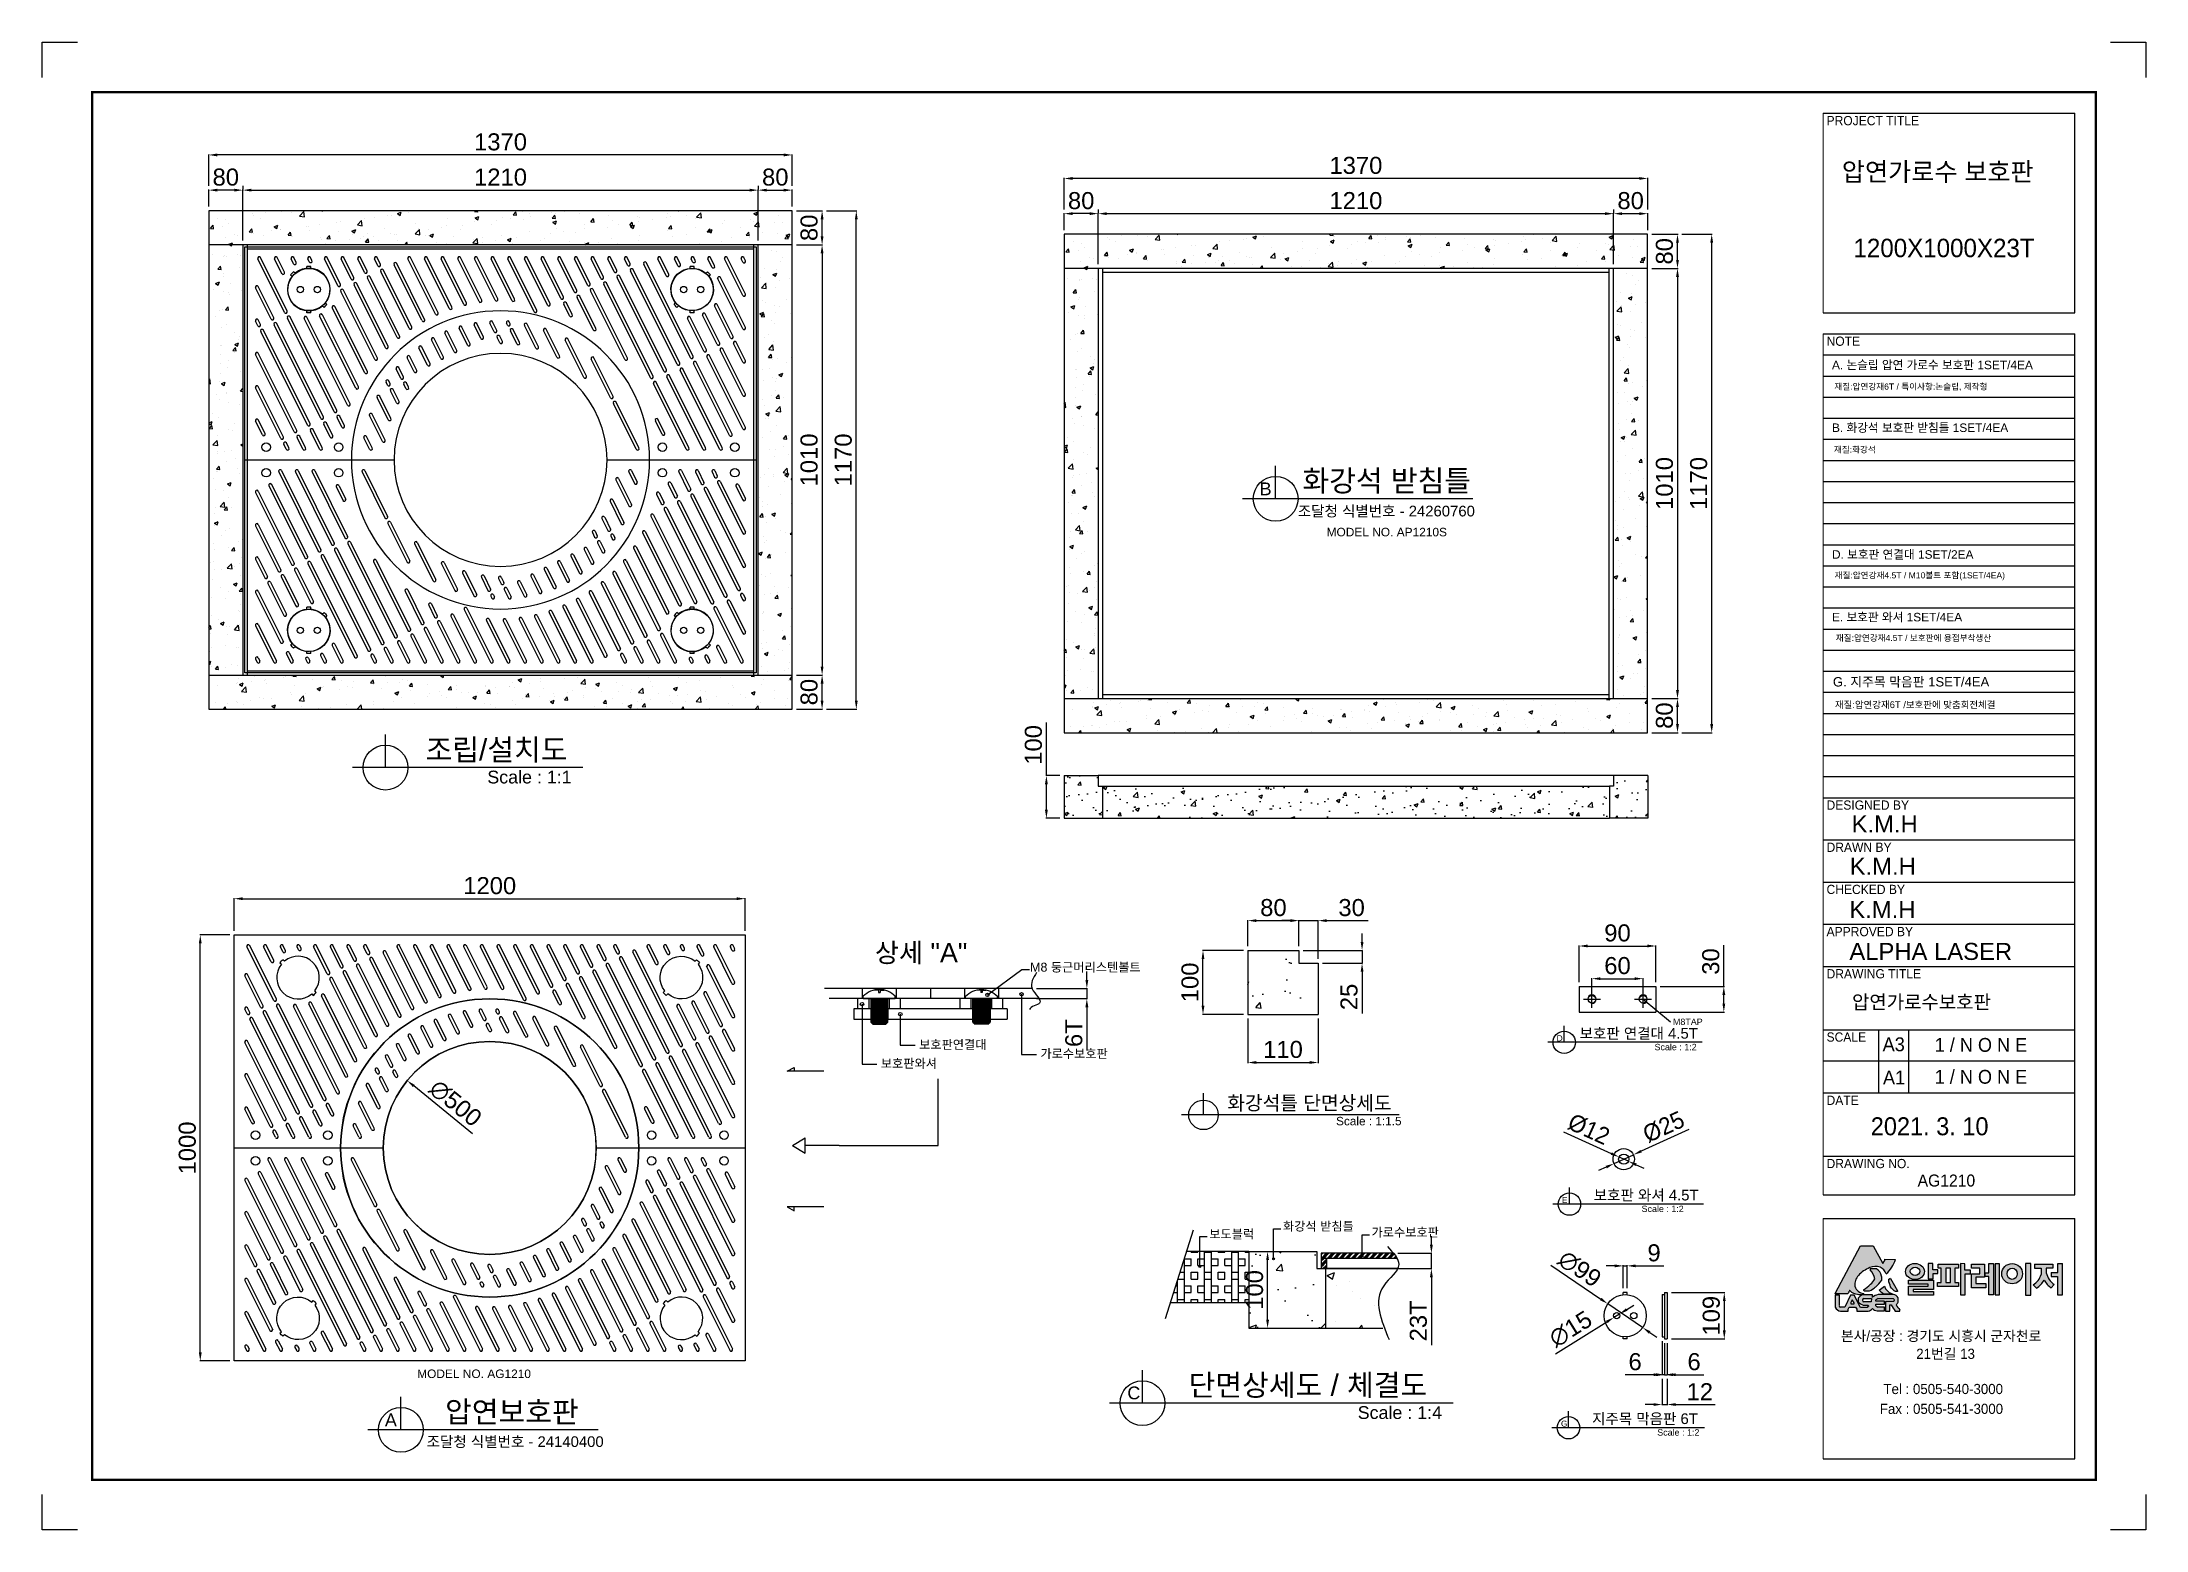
# Model space of a CAD drawing. Header units: millimetres. Extents: x 13624 to 18563, y -17957 to -14464.
import ezdxf
from ezdxf.enums import TextEntityAlignment as Align

# ---------------------------------------------------------------- set-up
doc = ezdxf.new("R2010")
doc.units = ezdxf.units.MM
for name, color, linetype in [('LAYOUT', 7, 'Continuous'), ('TEXT', 7, 'Continuous'), ('받침틀', 251, 'Continuous')]:
    doc.layers.add(name, color=color, linetype=linetype)
doc.styles.add('H', font='')
doc.styles.get("Standard").update_dxf_attribs({"font": 'arial.ttf'})
doc.styles.get('H').set_extended_font_data('Dotum')
doc.dimstyles.new('ISO-25', dxfattribs={"dimtxt": 40, "dimasz": 20, "dimexe": 1.25, "dimexo": 10, "dimgap": 10, "dimtad": 1, "dimdec": 0, "dimtxsty": 'Standard', "dimcen": 2.5, "dimclrd": 3, "dimclre": 3, "dimclrt": 3, "dimadec": 0, "dimazin": 0, "dimtfac": 1, "dimtdec": 0, "dimtmove": 0, "dimatfit": 3, "dimfxl": 0, "dimarcsym": 0})
pattern_1 = [(50, (4272.38, -17966.264), (91.09233, -7.96954), [9.525, -104.775]), (355, (4272.38, -17966.26), (-17.6217, 95.5284), [7.62, -83.8203]), (100.45144, (4279.97, -17966.93), (73.4706, 87.5589), [8.095, -89.0451]), (46.1842, (4272.38, -17940.86), (135.5395, -21.0212), [14.2875, -157.1625]), (96.6356, (4283.67, -17942.62), (118.7021, 123.713), [12.1425, -133.5678]), (351.1842, (4272.38, -17940.86), (118.702, 123.713), [11.43, -125.7299]), (21, (4285.08, -17947.214), (75.8072, -51.1326), [9.525, -104.775]), (326, (4285.08, -17947.21), (30.901, 92.094), [7.62, -83.82]), (71.45144, (4291.4, -17951.475), (106.7082, 40.9614), [8.095, -89.045]), (37.5, (4272.38, -17966.264), (1.5443, 42.27752), [0, -82.804, 0, -85.09, 0, -84.1375]), (7.5, (4272.38, -17966.264), (33.40983, 50.09029), [0, -48.514, 0, -80.899, 0, -32.0675]), (327.5, (4244.057, -17966.264), (67.7953, -2.86437), [0, -31.75, 0, -99.06, 0, -131.445]), (317.5, (4231.36, -17966.264), (74.0646, 12.71325), [0, -41.275, 0, -65.786, 0, -93.345])]

msp = doc.modelspace()

# ---------------------------------------------------------------- texts
at = {"style": 'H'}
for s, height, p in [('PROJECT TITLE', 21.656, (17813.3, -14659.3)), ('압연가로수 보호판', 43.31, (17849.1, -14790.1)), ('1200X1000X23T', 43.312, (17876.5, -14969.1)), ('NOTE', 21.66, (17813.3, -15177.1)), ('DESIGNED BY', 21.656, (17813.3, -16266.1)), ('DRAWN BY', 21.66, (17813.3, -16365.1)), ('CHECKED BY', 21.66, (17813.3, -16464.1)), ('APPROVED BY', 21.656, (17813.3, -16563.1)), ('DRAWING TITLE', 21.656, (17813.3, -16662.1)), ('압연가로수보호판', 32.48, (17873.1, -16734)), ('SCALE', 21.66, (17813.3, -16810.6)), ('A3', 32.48, (17945, -16833.1)), ('1 / N O N E', 32.484, (18067.2, -16834.5)), ('A1', 32.48, (17945.8, -16911.1)), ('1 / N O N E', 32.484, (18067.2, -16909.4)), ('DATE', 21.66, (17813.3, -16959.1)), ('2021. 3. 10', 42.23, (17917.1, -17030.4)), ('DRAWING NO.', 21.656, (17813.3, -17107.6)), ('AG1210', 28.15, (18027.1, -17150.7)), ('본사/공장 : 경기도 시흥시 군자천로', 23.822, (17847, -17513.5)), ('21번길 13', 23.82, (18023.9, -17555.3)), ('Tel : 0505-540-3000', 23.822, (17946.9, -17637.9)), ('Fax : 0505-541-3000', 23.822, (17938.4, -17684.5))]:
    msp.add_text(s, height=height, dxfattribs=at).set_placement(p)
for s, height, p in [('A. 논슬립 압연 가로수 보호판 1SET/4EA', 20, (17826.1, -15232.1)), ('재질:압연강재6T / 특이사항:논슬립, 제작형', 14.4, (17831.7, -15280)), ('B. 화강석 보호판 받침틀 1SET/4EA', 20, (17826.1, -15379.4)), ('재질:화강석', 14.4, (17830.6, -15427.9)), ('B', 30, (16482.5, -15527.9)), ('조달청 식별번호 - 24260760 ', 25, (16572, -15577.6)), ('MODEL NO. AP1210S', 20, (16639.6, -15624.4)), ('D. 보호판 연결대 1SET/2EA', 20, (17826.1, -15677)), ('재질:압연강재4.5T / M10볼트 포함(1SET/4EA)', 14.4, (17832.2, -15723.1)), ('E. 보호판 와셔 1SET/4EA', 20, (17826.1, -15824)), ('재질:압연강재4.5T / 보호판에 용접부착생산', 14.4, (17835, -15870.1)), ('G. 지주목 막음판 1SET/4EA', 22, (17828.2, -15976.9)), ('재질:압연강재6T /보호판에 맞춤회전체결', 15.84, (17833, -16027.6)), ('K.M.H', 40, (17872.2, -16319.6)), ('K.M.H', 40, (17867.7, -16419)), ('K.M.H', 40, (17866.9, -16520.6)), ('ALPHA LASER', 40, (17866.9, -16618.8)), ('M8 둥근머리스텐볼트', 21, (15943.4, -16646.3)), ('M8TAP', 15, (17452.7, -16771.6)), ('보호판연결대', 21, (15683, -16827.8)), ('가로수보호판', 21, (15967.7, -16849.1)), ('D', 14, (17179.8, -16809.6)), ('보호판와셔', 21, (15593.1, -16872.2)), ('E', 14, (17192, -17189.5)), ('화강석 받침틀', 21, (16537.2, -17254.3)), ('보도블럭', 21, (16364.1, -17272.7)), ('가로수보호판', 21, (16745.1, -17268.5)), ('MODEL NO. AG1210', 20, (14504.6, -17600.3)), ('C', 30, (16171.9, -17650.2)), ('A', 30, (14428.8, -17713.5)), ('조달청 식별번호 - 24140400', 25, (14526.7, -17762.1))]:
    msp.add_text(s, height=height).set_placement(p)
at = {"color": 4}
msp.add_text('상세 "A"', height=45, dxfattribs=at).set_placement((15579.2, -16624.2))
at = {"layer": 'TEXT'}
for s, height, p in [('화강석 받침틀', 50, (16780.7, -15519.1)), ('조립/설치도', 50, (14690.8, -16150.1)), ('보호판 연결대 4.5T', 25, (17372.4, -16803.6)), ('보호판 와셔 4.5T', 25, (17389.8, -17183.4)), ('단면상세도 / 체결도', 50, (16595.8, -17642)), ('압연보호판', 50, (14726.9, -17704.7))]:
    msp.add_text(s, height=height, dxfattribs=at).set_placement(p, align=Align.CENTER)
for s, height, p in [('Scale : 1:1', 30, (14669.2, -16204.5)), ('Scale : 1:2', 15, (17409.4, -16830.8)), ('Scale : 1:2', 15, (17379, -17210.6)), ('Scale : 1:4', 30, (16712.6, -17696.4))]:
    msp.add_text(s, height=height, dxfattribs=at).set_placement(p)

# ---------------------------------------------------------------- blocks, each defined once
blk = doc.blocks.new('*D11')
at = {"color": 3, "lineweight": -2, "transparency": 16777216}
for p, q in [((17232.5, -16671.1), (17232.5, -16584.8)), ((17252.5, -16586.1), (17392.5, -16586.1)), ((17412.5, -16671.1), (17412.5, -16584.8))]:
    blk.add_line(p, q, dxfattribs=at)
at = {"color": 3, "transparency": 16777216}
for points in [[(17252.5, -16582.7), (17252.5, -16589.4), (17232.5, -16586.1)], [(17392.5, -16582.7), (17392.5, -16589.4), (17412.5, -16586.1)]]:
    blk.add_solid(points, dxfattribs=at)
at = {"layer": 'Defpoints', "color": 0, "transparency": 16777216}
for p in [(17412.5, -16586.1), (17232.5, -16681.1), (17412.5, -16681.1)]:
    blk.add_point(p, dxfattribs=at)
at = {"color": 3, "transparency": 16777216, "insert": (17322.5, -16555.6), "char_height": 40, "attachment_point": 5}
blk.add_mtext('90', dxfattribs=at)
blk = doc.blocks.new('*D12')
at = {"color": 3, "lineweight": -2, "transparency": 16777216}
for p, q in [((17572.1, -16681.1), (17572.1, -16583.9)), ((17422.5, -16681.1), (17573.4, -16681.1)), ((17422.5, -16741.1), (17573.4, -16741.1)), ((17572.1, -16721.1), (17572.1, -16701.1))]:
    blk.add_line(p, q, dxfattribs=at)
at = {"color": 3, "transparency": 16777216}
for points in [[(17568.8, -16701.1), (17575.5, -16701.1), (17572.1, -16681.1)], [(17568.8, -16721.1), (17575.5, -16721.1), (17572.1, -16741.1)]]:
    blk.add_solid(points, dxfattribs=at)
at = {"layer": 'Defpoints', "color": 0, "transparency": 16777216}
for p in [(17412.5, -16681.1), (17572.1, -16681.1), (17412.5, -16741.1)]:
    blk.add_point(p, dxfattribs=at)
at = {"color": 3, "transparency": 16777216, "insert": (17541.7, -16622.5), "char_height": 40, "attachment_point": 5, "rotation": 90}
blk.add_mtext('30', dxfattribs=at)
blk = doc.blocks.new('*D13')
at = {"color": 3, "lineweight": -2, "transparency": 16777216}
for p, q in [((17490.3, -17016.8), (17378.2, -17067.8)), ((17314.4, -17096.8), (17360, -17076.1)), ((17296.2, -17105.1), (17278, -17113.4))]:
    blk.add_line(p, q, dxfattribs=at)
at = {"color": 3, "transparency": 16777216}
for points in [[(17376.8, -17064.8), (17379.5, -17070.8), (17360, -17076.1)], [(17294.9, -17102.1), (17297.6, -17108.1), (17314.4, -17096.8)]]:
    blk.add_solid(points, dxfattribs=at)
at = {"layer": 'Defpoints', "color": 0, "transparency": 16777216}
for p in [(17360, -17076.1), (17314.4, -17096.8)]:
    blk.add_point(p, dxfattribs=at)
at = {"color": 3, "transparency": 16777216, "insert": (17430.9, -17010.8), "char_height": 40, "attachment_point": 5, "rotation": 24.4839}
blk.add_mtext('{\\fMS PGothic|b0|i0|c129|p34;%%C25}', dxfattribs=at)
blk = doc.blocks.new('*D14')
at = {"color": 3, "lineweight": -2, "transparency": 16777216}
for p, q in [((17195.8, -17022.5), (17308, -17073.3)), ((17348.1, -17091.4), (17326.3, -17081.5)), ((17366.4, -17099.6), (17384.6, -17107.9))]:
    blk.add_line(p, q, dxfattribs=at)
at = {"color": 3, "transparency": 16777216}
for points in [[(17309.4, -17070.2), (17306.7, -17076.3), (17326.3, -17081.5)], [(17367.7, -17096.6), (17365, -17102.7), (17348.1, -17091.4)]]:
    blk.add_solid(points, dxfattribs=at)
at = {"layer": 'Defpoints', "color": 0, "transparency": 16777216}
for p in [(17326.3, -17081.5), (17348.1, -17091.4)]:
    blk.add_point(p, dxfattribs=at)
at = {"color": 3, "transparency": 16777216, "insert": (17255.2, -17016.4), "char_height": 40, "attachment_point": 5, "rotation": 335.6577}
blk.add_mtext('{\\fMS PGothic|b0|i0|c129|p34;%%C12}', dxfattribs=at)
blk = doc.blocks.new('*D15')
at = {"color": 3, "lineweight": -2, "transparency": 16777216}
for p, q in [((17262.5, -16701.1), (17262.5, -16661.5)), ((17282.5, -16662.8), (17362.5, -16662.8)), ((17382.5, -16701.1), (17382.5, -16661.5))]:
    blk.add_line(p, q, dxfattribs=at)
at = {"color": 3, "transparency": 16777216}
for points in [[(17282.5, -16659.4), (17282.5, -16666.1), (17262.5, -16662.8)], [(17362.5, -16659.4), (17362.5, -16666.1), (17382.5, -16662.8)]]:
    blk.add_solid(points, dxfattribs=at)
at = {"layer": 'Defpoints', "color": 0, "transparency": 16777216}
for p in [(17382.5, -16662.8), (17262.5, -16711.1), (17382.5, -16711.1)]:
    blk.add_point(p, dxfattribs=at)
at = {"color": 3, "transparency": 16777216, "insert": (17322.5, -16632.3), "char_height": 40, "attachment_point": 5}
blk.add_mtext('60', dxfattribs=at)
blk = doc.blocks.new('A$C36924EFD')
for p, q in [((0, 45), (0, -45)), ((0, 45), (6, 45)), ((6, -45), (6, 45)), ((0, -45), (6, -45))]:
    blk.add_line(p, q)
blk = doc.blocks.new('*D40')
at = {"color": 3, "lineweight": -2, "transparency": 16777216}
for p, q in [((15958.2, -16685.7), (16078, -16685.7)), ((16076.7, -16665.7), (16076.7, -16645.7)), ((16076.7, -16685.7), (16076.7, -16709.7)), ((15958.2, -16709.7), (16078, -16709.7)), ((16076.7, -16729.7), (16076.7, -16831.7))]:
    blk.add_line(p, q, dxfattribs=at)
at = {"color": 3, "transparency": 16777216}
for points in [[(16073.4, -16665.7), (16080.1, -16665.7), (16076.7, -16685.7)], [(16080.1, -16729.7), (16073.4, -16729.7), (16076.7, -16709.7)]]:
    blk.add_solid(points, dxfattribs=at)
at = {"layer": 'Defpoints', "color": 0, "transparency": 16777216}
for p in [(15948.2, -16685.7), (15948.2, -16709.7), (16076.7, -16709.7)]:
    blk.add_point(p, dxfattribs=at)
at = {"color": 3, "transparency": 16777216, "insert": (16046.3, -16790.7), "char_height": 40, "attachment_point": 5, "rotation": 90}
blk.add_mtext('6T', dxfattribs=at)
blk = doc.blocks.new('A$C5731754A')
at = {"color": 1}
for p, q in [((-37.5, 0), (-37.5, 5.7)), ((-37.5, 0), (37.5, 0)), ((-20, 0), (-20, -55)), ((-20, 0), (20, 0)), ((-11.2, 19.7), (-11.2, 20.5)), ((-1.9, 19.7), (-11.2, 19.7)), ((-1.9, 19.7), (-1.9, 14.1)), ((-1.9, 14.1), (1.9, 14.1)), ((1.9, 19.7), (1.9, 14.1)), ((1.9, 19.7), (11.2, 19.7)), ((11.2, 19.7), (11.2, 20.5)), ((20, -55), (20, 0)), ((37.5, 0), (37.5, 5.7)), ((-20, -2.5), (20, -2.5)), ((-20, -5), (20, -5)), ((-20, -7.5), (20, -7.5)), ((-20, -7.5), (20, -7.5)), ((-20, -10), (20, -10)), ((-20, -12.5), (20, -12.5)), ((-20, -12.5), (20, -12.5)), ((-20, -15), (20, -15)), ((-20, -17.5), (20, -17.5)), ((-20, -17.5), (20, -17.5)), ((-20, -20), (20, -20)), ((-20, -22.5), (20, -22.5)), ((-20, -22.5), (20, -22.5)), ((-20, -25), (20, -25)), ((-20, -27.5), (20, -27.5)), ((-20, -27.5), (20, -27.5)), ((-20, -30), (20, -30)), ((-20, -32.5), (20, -32.5)), ((-20, -35), (20, -35)), ((-20, -37.5), (20, -37.5)), ((-20, -40), (20, -40)), ((-20, -42.5), (20, -42.5)), ((-20, -45), (20, -45)), ((-20, -47.5), (20, -47.5)), ((-20, -50), (20, -50)), ((-20, -52.5), (20, -52.5)), ((-15, -60), (-20, -55)), ((-20, -55), (20, -55)), ((-17.5, -57.5), (17.5, -57.5)), ((-15, -60), (15, -60)), ((20, -55), (15, -60))]:
    blk.add_line(p, q, dxfattribs=at)
blk.add_arc((0, -30.4), 52, 43.8928, 136.1072, dxfattribs=at)
blk = doc.blocks.new('*D37')
at = {"color": 3, "lineweight": -2, "transparency": 16777216}
for p, q in [((16885.6, -17287.5), (16885.6, -17267.5)), ((16806.7, -17307.5), (16886.8, -17307.5)), ((16885.6, -17343.5), (16885.6, -17307.5)), ((16814.9, -17343.5), (16886.8, -17343.5)), ((16885.6, -17363.5), (16885.6, -17522.8))]:
    blk.add_line(p, q, dxfattribs=at)
at = {"color": 3, "transparency": 16777216}
for points in [[(16882.2, -17287.5), (16888.9, -17287.5), (16885.6, -17307.5)], [(16888.9, -17363.5), (16882.2, -17363.5), (16885.6, -17343.5)]]:
    blk.add_solid(points, dxfattribs=at)
at = {"layer": 'Defpoints', "color": 0, "transparency": 16777216}
for p in [(16796.7, -17307.5), (16885.6, -17307.5), (16804.9, -17343.5)]:
    blk.add_point(p, dxfattribs=at)
at = {"color": 3, "transparency": 16777216, "insert": (16855.1, -17466.1), "char_height": 40, "attachment_point": 5, "rotation": 90}
blk.add_mtext('23T', dxfattribs=at)
blk = doc.blocks.new('*D16')
at = {"color": 3, "lineweight": -2, "transparency": 16777216}
for p, q in [((16467, -17303.5), (16502.3, -17303.5)), ((16501, -17463.5), (16501, -17323.5)), ((16467, -17483.5), (16502.3, -17483.5))]:
    blk.add_line(p, q, dxfattribs=at)
at = {"color": 3, "transparency": 16777216}
for points in [[(16497.7, -17323.5), (16504.4, -17323.5), (16501, -17303.5)], [(16497.7, -17463.5), (16504.4, -17463.5), (16501, -17483.5)]]:
    blk.add_solid(points, dxfattribs=at)
at = {"layer": 'Defpoints', "color": 0, "transparency": 16777216}
for p in [(16457, -17303.5), (16501, -17303.5), (16457, -17483.5)]:
    blk.add_point(p, dxfattribs=at)
at = {"color": 3, "transparency": 16777216, "insert": (16470.6, -17393.5), "char_height": 40, "attachment_point": 5, "rotation": 90}
blk.add_mtext('100', dxfattribs=at)
blk = doc.blocks.new('*D6')
at = {"color": 3, "lineweight": -2, "transparency": 16777216}
for p, q in [((4206.3, -16718.9), (4206.3, -16679.2)), ((4266.3, -16680.5), (4226.3, -16680.5)), ((4286.3, -16798.9), (4286.3, -16679.2))]:
    blk.add_line(p, q, dxfattribs=at)
at = {"color": 3, "transparency": 16777216}
for points in [[(4226.3, -16677.2), (4226.3, -16683.8), (4206.3, -16680.5)], [(4266.3, -16677.2), (4266.3, -16683.8), (4286.3, -16680.5)]]:
    blk.add_solid(points, dxfattribs=at)
at = {"layer": 'Defpoints', "color": 0, "transparency": 16777216}
for p in [(4206.3, -16680.5), (4206.3, -16728.9), (4286.3, -16808.9)]:
    blk.add_point(p, dxfattribs=at)
at = {"color": 3, "transparency": 16777216, "insert": (4246.3, -16650.1), "char_height": 40, "attachment_point": 5}
blk.add_mtext('80', dxfattribs=at)
blk = doc.blocks.new('*D7')
at = {"color": 3, "lineweight": -2, "transparency": 16777216}
for p, q in [((4286.3, -16670.5), (4286.3, -16679.2)), ((4306.3, -16680.5), (5476.3, -16680.5)), ((5496.3, -16798.9), (5496.3, -16679.2))]:
    blk.add_line(p, q, dxfattribs=at)
at = {"color": 3, "transparency": 16777216}
for points in [[(4306.3, -16677.2), (4306.3, -16683.8), (4286.3, -16680.5)], [(5476.3, -16677.2), (5476.3, -16683.8), (5496.3, -16680.5)]]:
    blk.add_solid(points, dxfattribs=at)
at = {"layer": 'Defpoints', "color": 0, "transparency": 16777216}
for p in [(4286.3, -16680.5), (5496.3, -16680.5), (5496.3, -16808.9)]:
    blk.add_point(p, dxfattribs=at)
at = {"color": 3, "transparency": 16777216, "insert": (4891.3, -16650.1), "char_height": 40, "attachment_point": 5}
blk.add_mtext('1210', dxfattribs=at)
blk = doc.blocks.new('*D8')
at = {"color": 3, "lineweight": -2, "transparency": 16777216}
for p, q in [((5496.3, -16670.5), (5496.3, -16679.2)), ((5516.3, -16680.5), (5556.3, -16680.5)), ((5576.3, -16718.9), (5576.3, -16679.2))]:
    blk.add_line(p, q, dxfattribs=at)
at = {"color": 3, "transparency": 16777216}
for points in [[(5516.3, -16677.2), (5516.3, -16683.8), (5496.3, -16680.5)], [(5556.3, -16677.2), (5556.3, -16683.8), (5576.3, -16680.5)]]:
    blk.add_solid(points, dxfattribs=at)
at = {"layer": 'Defpoints', "color": 0, "transparency": 16777216}
for p in [(5496.3, -16680.5), (5576.3, -16680.5), (5576.3, -16728.9)]:
    blk.add_point(p, dxfattribs=at)
at = {"color": 3, "transparency": 16777216, "insert": (5536.3, -16650.1), "char_height": 40, "attachment_point": 5}
blk.add_mtext('80', dxfattribs=at)
blk = doc.blocks.new('*D3')
at = {"color": 3, "lineweight": -2, "transparency": 16777216}
for p, q in [((4206.3, -16670.5), (4206.3, -16596.6)), ((5556.3, -16597.9), (4226.3, -16597.9)), ((5576.3, -16670.5), (5576.3, -16596.6))]:
    blk.add_line(p, q, dxfattribs=at)
at = {"color": 3, "transparency": 16777216}
for points in [[(4226.3, -16594.5), (4226.3, -16601.2), (4206.3, -16597.9)], [(5556.3, -16594.5), (5556.3, -16601.2), (5576.3, -16597.9)]]:
    blk.add_solid(points, dxfattribs=at)
at = {"layer": 'Defpoints', "color": 0, "transparency": 16777216}
for p in [(4206.3, -16597.9), (4206.3, -16680.5), (5576.3, -16680.5)]:
    blk.add_point(p, dxfattribs=at)
at = {"color": 3, "transparency": 16777216, "insert": (4891.3, -16567.4), "char_height": 40, "attachment_point": 5}
blk.add_mtext('1370', dxfattribs=at)
blk = doc.blocks.new('*D9')
at = {"color": 3, "lineweight": -2, "transparency": 16777216}
for p, q in [((5586.3, -16728.9), (5647.5, -16728.9)), ((5646.3, -16788.9), (5646.3, -16748.9)), ((5586.3, -16808.9), (5647.5, -16808.9))]:
    blk.add_line(p, q, dxfattribs=at)
at = {"color": 3, "transparency": 16777216}
for points in [[(5642.9, -16748.9), (5649.6, -16748.9), (5646.3, -16728.9)], [(5642.9, -16788.9), (5649.6, -16788.9), (5646.3, -16808.9)]]:
    blk.add_solid(points, dxfattribs=at)
at = {"layer": 'Defpoints', "color": 0, "transparency": 16777216}
for p in [(5576.3, -16728.9), (5646.3, -16728.9), (5576.3, -16808.9)]:
    blk.add_point(p, dxfattribs=at)
at = {"color": 3, "transparency": 16777216, "insert": (5615.8, -16768.9), "char_height": 40, "attachment_point": 5, "rotation": 90}
blk.add_mtext('80', dxfattribs=at)
blk = doc.blocks.new('*D4')
at = {"color": 3, "lineweight": -2, "transparency": 16777216}
for p, q in [((5626.9, -16808.9), (5647.5, -16808.9)), ((5646.3, -16828.9), (5646.3, -17798.9)), ((5586.3, -17818.9), (5647.5, -17818.9))]:
    blk.add_line(p, q, dxfattribs=at)
at = {"color": 3, "transparency": 16777216}
for points in [[(5642.9, -16828.9), (5649.6, -16828.9), (5646.3, -16808.9)], [(5642.9, -17798.9), (5649.6, -17798.9), (5646.3, -17818.9)]]:
    blk.add_solid(points, dxfattribs=at)
at = {"layer": 'Defpoints', "color": 0, "transparency": 16777216}
for p in [(5616.9, -16808.9), (5576.3, -17818.9), (5646.3, -17818.9)]:
    blk.add_point(p, dxfattribs=at)
at = {"color": 3, "transparency": 16777216, "insert": (5615.8, -17313.9), "char_height": 40, "attachment_point": 5, "rotation": 90}
blk.add_mtext('1010', dxfattribs=at)
blk = doc.blocks.new('*D5')
at = {"color": 3, "lineweight": -2, "transparency": 16777216}
for p, q in [((5636.3, -17818.9), (5645, -17818.9)), ((5646.3, -17878.9), (5646.3, -17838.9)), ((5586.3, -17898.9), (5647.5, -17898.9))]:
    blk.add_line(p, q, dxfattribs=at)
at = {"color": 3, "transparency": 16777216}
for points in [[(5642.9, -17838.9), (5649.6, -17838.9), (5646.3, -17818.9)], [(5642.9, -17878.9), (5649.6, -17878.9), (5646.3, -17898.9)]]:
    blk.add_solid(points, dxfattribs=at)
at = {"layer": 'Defpoints', "color": 0, "transparency": 16777216}
for p in [(5646.3, -17818.9), (5646.3, -17818.9), (5576.3, -17898.9)]:
    blk.add_point(p, dxfattribs=at)
at = {"color": 3, "transparency": 16777216, "insert": (5615.8, -17858.9), "char_height": 40, "attachment_point": 5, "rotation": 90}
blk.add_mtext('80', dxfattribs=at)
blk = doc.blocks.new('*D2')
at = {"color": 3, "lineweight": -2, "transparency": 16777216}
for p, q in [((5656.3, -16728.9), (5727.8, -16728.9)), ((5726.6, -17878.9), (5726.6, -16748.9)), ((5656.3, -17898.9), (5727.8, -17898.9))]:
    blk.add_line(p, q, dxfattribs=at)
at = {"color": 3, "transparency": 16777216}
for points in [[(5723.2, -16748.9), (5729.9, -16748.9), (5726.6, -16728.9)], [(5723.2, -17878.9), (5729.9, -17878.9), (5726.6, -17898.9)]]:
    blk.add_solid(points, dxfattribs=at)
at = {"layer": 'Defpoints', "color": 0, "transparency": 16777216}
for p in [(5646.3, -16728.9), (5726.6, -16728.9), (5646.3, -17898.9)]:
    blk.add_point(p, dxfattribs=at)
at = {"color": 3, "transparency": 16777216, "insert": (5696.1, -17313.9), "char_height": 40, "attachment_point": 5, "rotation": 90}
blk.add_mtext('1170', dxfattribs=at)
blk = doc.blocks.new('*D17')
at = {"color": 3, "lineweight": -2, "transparency": 16777216}
for p, q in [((15981.7, -16186.2), (15981.7, -16061.7)), ((16013.4, -16186.2), (15980.5, -16186.2)), ((15981.7, -16266.2), (15981.7, -16206.2)), ((16013.4, -16286.2), (15980.5, -16286.2))]:
    blk.add_line(p, q, dxfattribs=at)
at = {"color": 3, "transparency": 16777216}
for points in [[(15978.4, -16206.2), (15985.1, -16206.2), (15981.7, -16186.2)], [(15978.4, -16266.2), (15985.1, -16266.2), (15981.7, -16286.2)]]:
    blk.add_solid(points, dxfattribs=at)
at = {"layer": 'Defpoints', "color": 0, "transparency": 16777216}
for p in [(15981.7, -16186.2), (16023.4, -16186.2), (16023.4, -16286.2)]:
    blk.add_point(p, dxfattribs=at)
at = {"color": 3, "transparency": 16777216, "insert": (15951.3, -16114), "char_height": 40, "attachment_point": 5, "rotation": 90}
blk.add_mtext('100', dxfattribs=at)
blk = doc.blocks.new('*D18')
at = {"color": 3, "lineweight": -2, "transparency": 16777216}
for p, q in [((16880.3, -24788.6), (16997.3, -24868.4)), ((17095.6, -24935.4), (17013.8, -24879.6)), ((17112.1, -24946.7), (17128.6, -24958))]:
    blk.add_line(p, q, dxfattribs=at)
at = {"color": 3, "transparency": 16777216}
for points in [[(16999.2, -24865.6), (16995.4, -24871.1), (17013.8, -24879.6)], [(17114, -24944), (17110.2, -24949.5), (17095.6, -24935.4)]]:
    blk.add_solid(points, dxfattribs=at)
at = {"layer": 'Defpoints', "color": 0, "transparency": 16777216}
for p in [(17013.8, -24879.6), (17095.6, -24935.4)]:
    blk.add_point(p, dxfattribs=at)
at = {"color": 3, "transparency": 16777216, "insert": (16947.7, -24797.7), "char_height": 40, "attachment_point": 5, "rotation": 325.6971}
blk.add_mtext('∅99', dxfattribs=at)
blk = doc.blocks.new('*D19')
at = {"color": 3, "lineweight": -2, "transparency": 16777216}
for p, q in [((17058.1, -24893.1), (17075.1, -24882.5)), ((16890.7, -24996.7), (17011.3, -24922)), ((17041.1, -24903.6), (17028.3, -24911.5))]:
    blk.add_line(p, q, dxfattribs=at)
at = {"color": 3, "transparency": 16777216}
for points in [[(17056.3, -24890.2), (17059.8, -24895.9), (17041.1, -24903.6)], [(17009.6, -24919.2), (17013.1, -24924.8), (17028.3, -24911.5)]]:
    blk.add_solid(points, dxfattribs=at)
at = {"layer": 'Defpoints', "color": 0, "transparency": 16777216}
for p in [(17028.3, -24911.5), (17041.1, -24903.6)]:
    blk.add_point(p, dxfattribs=at)
at = {"color": 3, "transparency": 16777216, "insert": (16926.5, -24938.8), "char_height": 40, "attachment_point": 5, "rotation": 31.7725}
blk.add_mtext('∅15', dxfattribs=at)
blk = doc.blocks.new('*D20')
at = {"color": 3, "lineweight": -2, "transparency": 16777216}
for p, q in [((17030.2, -24790.5), (17010.2, -24790.5)), ((17050.2, -24843), (17050.2, -24789.2)), ((17050.2, -24790.5), (17059.2, -24790.5)), ((17059.2, -24843), (17059.2, -24789.2)), ((17079.2, -24790.5), (17145.5, -24790.5))]:
    blk.add_line(p, q, dxfattribs=at)
at = {"color": 3, "transparency": 16777216}
for points in [[(17030.2, -24787.2), (17030.2, -24793.8), (17050.2, -24790.5)], [(17079.2, -24787.2), (17079.2, -24793.8), (17059.2, -24790.5)]]:
    blk.add_solid(points, dxfattribs=at)
at = {"layer": 'Defpoints', "color": 0, "transparency": 16777216}
for p in [(17059.2, -24790.5), (17050.2, -24853), (17059.2, -24853)]:
    blk.add_point(p, dxfattribs=at)
at = {"color": 3, "transparency": 16777216, "insert": (17122.4, -24760.1), "char_height": 40, "attachment_point": 5}
blk.add_mtext('9', dxfattribs=at)
blk = doc.blocks.new('*D21')
at = {"color": 3, "lineweight": -2, "transparency": 16777216}
for p, q in [((17163.1, -24853), (17288.5, -24853)), ((17287.2, -24873), (17287.2, -24942)), ((17163.1, -24962), (17288.5, -24962))]:
    blk.add_line(p, q, dxfattribs=at)
at = {"color": 3, "transparency": 16777216}
for points in [[(17283.9, -24873), (17290.5, -24873), (17287.2, -24853)], [(17283.9, -24942), (17290.5, -24942), (17287.2, -24962)]]:
    blk.add_solid(points, dxfattribs=at)
at = {"layer": 'Defpoints', "color": 0, "transparency": 16777216}
for p in [(17153.1, -24853), (17153.1, -24962), (17287.2, -24962)]:
    blk.add_point(p, dxfattribs=at)
at = {"color": 3, "transparency": 16777216, "insert": (17256.8, -24907.5), "char_height": 40, "attachment_point": 5, "rotation": 90}
blk.add_mtext('109', dxfattribs=at)
blk = doc.blocks.new('*D22')
at = {"color": 3, "lineweight": -2, "transparency": 16777216}
for p, q in [((17147.1, -24972), (17147.1, -25047.3)), ((17153.1, -24972), (17153.1, -25047.3)), ((17127.1, -25046), (17107.1, -25046)), ((17147.1, -25046), (17153.1, -25046)), ((17173.1, -25046), (17239.5, -25046))]:
    blk.add_line(p, q, dxfattribs=at)
at = {"color": 3, "transparency": 16777216}
for points in [[(17127.1, -25042.7), (17127.1, -25049.3), (17147.1, -25046)], [(17173.1, -25042.7), (17173.1, -25049.3), (17153.1, -25046)]]:
    blk.add_solid(points, dxfattribs=at)
at = {"layer": 'Defpoints', "color": 0, "transparency": 16777216}
for p in [(17147.1, -24962), (17153.1, -24962), (17153.1, -25046)]:
    blk.add_point(p, dxfattribs=at)
at = {"color": 3, "transparency": 16777216, "insert": (17216.3, -25015.6), "char_height": 40, "attachment_point": 5}
blk.add_mtext('6', dxfattribs=at)
blk = doc.blocks.new('*D23')
at = {"color": 3, "lineweight": -2, "transparency": 16777216}
for p, q in [((17141.1, -24967), (17141.1, -25047.3)), ((17147.1, -24972), (17147.1, -25047.3)), ((17121.1, -25046), (17054.7, -25046)), ((17147.1, -25046), (17141.1, -25046)), ((17167.1, -25046), (17187.1, -25046))]:
    blk.add_line(p, q, dxfattribs=at)
at = {"color": 3, "transparency": 16777216}
for points in [[(17121.1, -25042.7), (17121.1, -25049.3), (17141.1, -25046)], [(17167.1, -25042.7), (17167.1, -25049.3), (17147.1, -25046)]]:
    blk.add_solid(points, dxfattribs=at)
at = {"layer": 'Defpoints', "color": 0, "transparency": 16777216}
for p in [(17141.1, -24957), (17147.1, -24962), (17141.1, -25046)]:
    blk.add_point(p, dxfattribs=at)
at = {"color": 3, "transparency": 16777216, "insert": (17077.9, -25015.6), "char_height": 40, "attachment_point": 5}
blk.add_mtext('6', dxfattribs=at)
blk = doc.blocks.new('*D24')
at = {"color": 3, "lineweight": -2, "transparency": 16777216}
for p, q in [((17141.1, -25056), (17141.1, -25117.3)), ((17153.1, -25056), (17153.1, -25117.3)), ((17121.1, -25116), (17101.1, -25116)), ((17141.1, -25116), (17153.1, -25116)), ((17173.1, -25116), (17266.2, -25116))]:
    blk.add_line(p, q, dxfattribs=at)
at = {"color": 3, "transparency": 16777216}
for points in [[(17121.1, -25112.7), (17121.1, -25119.3), (17141.1, -25116)], [(17173.1, -25112.7), (17173.1, -25119.3), (17153.1, -25116)]]:
    blk.add_solid(points, dxfattribs=at)
at = {"layer": 'Defpoints', "color": 0, "transparency": 16777216}
for p in [(17141.1, -25046), (17153.1, -25046), (17153.1, -25116)]:
    blk.add_point(p, dxfattribs=at)
at = {"color": 3, "transparency": 16777216, "insert": (17229.7, -25085.9), "char_height": 40, "attachment_point": 5}
blk.add_mtext('12', dxfattribs=at)
blk = doc.blocks.new('*D26')
at = {"color": 3, "lineweight": -2, "transparency": 16777216}
blk.add_line((14634.2, -17027.1), (14496.7, -16914.7), dxfattribs=at)
at = {"color": 3, "transparency": 16777216}
blk.add_solid([(14498.8, -16912.1), (14494.6, -16917.3), (14481.2, -16902.1)], dxfattribs=at)
at = {"layer": 'Defpoints', "color": 0, "transparency": 16777216}
for p in [(14481.2, -16902.1), (14868.4, -17218.4)]:
    blk.add_point(p, dxfattribs=at)
at = {"color": 3, "transparency": 16777216, "insert": (14594.4, -16955.3), "char_height": 40, "attachment_point": 5, "rotation": 320.7579}
blk.add_mtext('∅500', dxfattribs=at)
blk = doc.blocks.new('*D39')
at = {"color": 3, "lineweight": -2, "transparency": 16777216}
for p, q in [((14074.8, -16550.2), (14074.8, -16473.7)), ((14094.8, -16475), (15254.8, -16475)), ((15274.8, -16550.2), (15274.8, -16473.7))]:
    blk.add_line(p, q, dxfattribs=at)
at = {"color": 3, "transparency": 16777216}
for points in [[(14094.8, -16471.7), (14094.8, -16478.3), (14074.8, -16475)], [(15254.8, -16478.3), (15254.8, -16471.7), (15274.8, -16475)]]:
    blk.add_solid(points, dxfattribs=at)
at = {"layer": 'Defpoints', "color": 0, "transparency": 16777216}
for p in [(15274.8, -16475), (14074.8, -16560.2), (15274.8, -16560.2)]:
    blk.add_point(p, dxfattribs=at)
at = {"color": 3, "transparency": 16777216, "insert": (14674.8, -16444.6), "char_height": 40, "attachment_point": 5}
blk.add_mtext('1200', dxfattribs=at)
blk = doc.blocks.new('*D27')
at = {"color": 3, "lineweight": -2, "transparency": 16777216}
for p, q in [((14064.8, -16560.2), (13994, -16560.2)), ((13995.3, -17540.2), (13995.3, -16580.2)), ((14064.8, -17560.2), (13994, -17560.2))]:
    blk.add_line(p, q, dxfattribs=at)
at = {"color": 3, "transparency": 16777216}
for points in [[(13991.9, -16580.2), (13998.6, -16580.2), (13995.3, -16560.2)], [(13991.9, -17540.2), (13998.6, -17540.2), (13995.3, -17560.2)]]:
    blk.add_solid(points, dxfattribs=at)
at = {"layer": 'Defpoints', "color": 0, "transparency": 16777216}
for p in [(13995.3, -16560.2), (14074.8, -16560.2), (14074.8, -17560.2)]:
    blk.add_point(p, dxfattribs=at)
at = {"color": 3, "transparency": 16777216, "insert": (13964.9, -17060.2), "char_height": 40, "attachment_point": 5, "rotation": 90}
blk.add_mtext('1000', dxfattribs=at)
blk = doc.blocks.new('A$C6562381F')
for p, q in [((4.5, 54.5), (-4.5, 54.5)), ((-4.5, 49.3), (-4.5, 54.5)), ((4.5, 49.3), (4.5, 54.5)), ((-4.5, -54.5), (-4.5, -49.3)), ((4.5, -54.5), (4.5, -49.3)), ((4.5, -54.5), (-4.5, -54.5))]:
    blk.add_line(p, q)
for centre, radius in [((0, 0), 49.5), ((-20, 0), 7.5), ((20, 0), 7.5)]:
    blk.add_circle(centre, radius)
blk = doc.blocks.new('*D32')
at = {"color": 3, "lineweight": -2, "transparency": 16777216}
for p, q in [((-175, 264.3), (-271.6, 264.3)), ((-270.3, 134.3), (-270.3, 244.3)), ((-175, 114.3), (-271.6, 114.3))]:
    blk.add_line(p, q, dxfattribs=at)
at = {"color": 3, "transparency": 16777216}
for points in [[(-267, 244.3), (-273.6, 244.3), (-270.3, 264.3)], [(-273.6, 134.3), (-267, 134.3), (-270.3, 114.3)]]:
    blk.add_solid(points, dxfattribs=at)
at = {"layer": 'Defpoints', "color": 0, "transparency": 16777216}
for p in [(-270.3, 264.3), (-165, 264.3), (-165, 114.3)]:
    blk.add_point(p, dxfattribs=at)
at = {"color": 3, "transparency": 16777216, "insert": (-300.7, 189.3), "char_height": 40, "attachment_point": 5, "rotation": 90}
blk.add_mtext('100', dxfattribs=at)
blk = doc.blocks.new('*D33')
at = {"color": 3, "lineweight": -2, "transparency": 16777216}
for p, q in [((-165, 104.3), (-165, 0)), ((0, 104.3), (0, 0)), ((-145, 1.2), (-20, 1.2))]:
    blk.add_line(p, q, dxfattribs=at)
at = {"color": 3, "transparency": 16777216}
for points in [[(-145, 4.6), (-145, -2.1), (-165, 1.2)], [(-20, -2.1), (-20, 4.6), (0, 1.2)]]:
    blk.add_solid(points, dxfattribs=at)
at = {"layer": 'Defpoints', "color": 0, "transparency": 16777216}
for p in [(-165, 114.3), (0, 114.3), (0, 1.2)]:
    blk.add_point(p, dxfattribs=at)
at = {"color": 3, "transparency": 16777216, "insert": (-82.5, 31.7), "char_height": 40, "attachment_point": 5}
blk.add_mtext('110', dxfattribs=at)
blk = doc.blocks.new('*D34')
at = {"color": 3, "lineweight": -2, "transparency": 16777216}
for p, q in [((-165, 274.3), (-165, 335.5)), ((-145, 334.3), (-65, 334.3)), ((-45, 274.3), (-45, 335.5))]:
    blk.add_line(p, q, dxfattribs=at)
at = {"color": 3, "transparency": 16777216}
for points in [[(-145, 337.6), (-145, 330.9), (-165, 334.3)], [(-65, 330.9), (-65, 337.6), (-45, 334.3)]]:
    blk.add_solid(points, dxfattribs=at)
at = {"layer": 'Defpoints', "color": 0, "transparency": 16777216}
for p in [(-45, 334.3), (-165, 264.3), (-45, 264.3)]:
    blk.add_point(p, dxfattribs=at)
at = {"color": 3, "transparency": 16777216, "insert": (-105, 364.7), "char_height": 40, "attachment_point": 5}
blk.add_mtext('80', dxfattribs=at)
blk = doc.blocks.new('*D35')
at = {"color": 3, "lineweight": -2, "transparency": 16777216}
for p, q in [((-65, 334.3), (-85, 334.3)), ((-45, 274.3), (-45, 335.5)), ((-45, 334.3), (0, 334.3)), ((0, 244.3), (0, 335.5)), ((20, 334.3), (117.1, 334.3))]:
    blk.add_line(p, q, dxfattribs=at)
at = {"color": 3, "transparency": 16777216}
for points in [[(-65, 330.9), (-65, 337.6), (-45, 334.3)], [(20, 337.6), (20, 330.9), (0, 334.3)]]:
    blk.add_solid(points, dxfattribs=at)
at = {"layer": 'Defpoints', "color": 0, "transparency": 16777216}
for p in [(0, 334.3), (-45, 264.3), (0, 234.3)]:
    blk.add_point(p, dxfattribs=at)
at = {"color": 3, "transparency": 16777216, "insert": (78.6, 364.7), "char_height": 40, "attachment_point": 5}
blk.add_mtext('30', dxfattribs=at)
blk = doc.blocks.new('*D36')
at = {"color": 3, "lineweight": -2, "transparency": 16777216}
for p, q in [((103.1, 284.3), (103.1, 304.3)), ((-35, 264.3), (104.4, 264.3)), ((103.1, 264.3), (103.1, 234.3)), ((10, 234.3), (104.4, 234.3)), ((103.1, 214.3), (103.1, 116))]:
    blk.add_line(p, q, dxfattribs=at)
at = {"color": 3, "transparency": 16777216}
for points in [[(99.8, 284.3), (106.5, 284.3), (103.1, 264.3)], [(106.5, 214.3), (99.8, 214.3), (103.1, 234.3)]]:
    blk.add_solid(points, dxfattribs=at)
at = {"layer": 'Defpoints', "color": 0, "transparency": 16777216}
for p in [(-45, 264.3), (0, 234.3), (103.1, 234.3)]:
    blk.add_point(p, dxfattribs=at)
at = {"color": 3, "transparency": 16777216, "insert": (72.7, 155.1), "char_height": 40, "attachment_point": 5, "rotation": 90}
blk.add_mtext('25', dxfattribs=at)
blk = doc.blocks.new('AG1210')
for p, q in [((17883.9, -17056.3), (17883.9, -16556.3)), ((17883.9, -16556.3), (19083.9, -16556.3)), ((17976.7, -16709.9), (17914, -16584.5)), ((17983, -16706.8), (17920.3, -16581.3)), ((17970.4, -16619.1), (17953.1, -16584.5)), ((17976.7, -16615.9), (17959.4, -16581.3)), ((17998.1, -16596.2), (17992.3, -16584.5)), ((18004.4, -16593), (17998.5, -16581.3)), ((18034.8, -16591.3), (18031.4, -16584.5)), ((18041.1, -16588.2), (18037.7, -16581.3)), ((18101.9, -16647.3), (18070.5, -16584.5)), ((18108.2, -16644.2), (18076.8, -16581.3)), ((18133.2, -16631.6), (18109.7, -16584.5)), ((18139.5, -16628.5), (18115.9, -16581.3)), ((18164.6, -16616), (18148.8, -16584.5)), ((18170.8, -16612.9), (18155.1, -16581.3)), ((18195.9, -16600.3), (18187.9, -16584.5)), ((18202.1, -16597.2), (18194.2, -16581.3)), ((18305.8, -16726.3), (18240.1, -16595)), ((18330.9, -16713.9), (18266.2, -16584.5)), ((18337.2, -16710.8), (18272.4, -16581.3)), ((18363.6, -16701.1), (18305.3, -16584.5)), ((18369.9, -16698), (18311.6, -16581.3)), ((18397.9, -16691.3), (18344.4, -16584.5)), ((18404.1, -16688.2), (18350.7, -16581.3)), ((18433.7, -16684.7), (18383.6, -16584.5)), ((18440, -16681.6), (18389.8, -16581.3)), ((18471.3, -16681.5), (18422.7, -16584.5)), ((18477.5, -16678.4), (18429, -16581.3)), ((18510.8, -16682.3), (18461.8, -16584.5)), ((18517, -16679.2), (18468.1, -16581.3)), ((18562.9, -16708.4), (18501, -16584.5)), ((18569.2, -16705.3), (18507.2, -16581.3)), ((18594.3, -16692.8), (18540.1, -16584.5)), ((18600.5, -16689.6), (18546.4, -16581.3)), ((18625.6, -16677.1), (18579.2, -16584.5)), ((18631.8, -16674), (18585.5, -16581.3)), ((18656.9, -16661.4), (18618.4, -16584.5)), ((18663.1, -16658.3), (18624.6, -16581.3)), ((18688.2, -16645.8), (18657.5, -16584.5)), ((18694.4, -16642.7), (18663.8, -16581.3)), ((18719.5, -16630.1), (18696.6, -16584.5)), ((18725.7, -16627), (18702.9, -16581.3)), ((18750.8, -16614.5), (18735.8, -16584.5)), ((18757, -16611.4), (18742, -16581.3)), ((18782.1, -16598.8), (18774.9, -16584.5)), ((18788.3, -16595.7), (18781.2, -16581.3)), ((18936.3, -16813.3), (18826.4, -16593.5)), ((18873, -16624.2), (18853.2, -16584.5)), ((18879.3, -16621.1), (18859.4, -16581.3)), ((18900.3, -16600.5), (18892.3, -16584.5)), ((18906.6, -16597.3), (18898.5, -16581.3)), ((18934.9, -16591.3), (18931.4, -16584.5)), ((18941.1, -16588.2), (18937.7, -16581.3)), ((18980.3, -16603.9), (18970.5, -16584.5)), ((18986.5, -16600.8), (18976.8, -16581.3)), ((19052.6, -16670.3), (19009.7, -16584.5)), ((19058.9, -16667.2), (19015.9, -16581.3)), ((19052.6, -16592.1), (19048.8, -16584.5)), ((19058.9, -16588.9), (19055.1, -16581.3)), ((19083.9, -16556.3), (19083.9, -17056.3)), ((18213.9, -16792.9), (18140, -16645.1)), ((18220.1, -16789.7), (18146.2, -16641.9)), ((18240.9, -16768.6), (18171.3, -16629.4)), ((18247.1, -16765.5), (18177.5, -16626.3)), ((18269.5, -16747.5), (18202.6, -16613.8)), ((18275.7, -16744.4), (18208.8, -16610.6)), ((18299.5, -16729.4), (18233.9, -16598.1)), ((18836.1, -16863.4), (18726.2, -16643.6)), ((18842.4, -16860.3), (18732.4, -16640.4)), ((18867.4, -16847.8), (18757.5, -16627.9)), ((18873.7, -16844.7), (18763.7, -16624.8)), ((18898.7, -16832.1), (18788.8, -16612.3)), ((18905, -16829), (18795, -16609.1)), ((18930, -16816.5), (18820.1, -16596.6)), ((19013.5, -16670.3), (18993.1, -16629.6)), ((19052.6, -16748.6), (18993.9, -16631.2)), ((19058.9, -16745.4), (19000.2, -16628.1)), ((17945.4, -16725.6), (17908.9, -16652.4)), ((17951.7, -16722.4), (17915.1, -16649.3)), ((18188.6, -16820.5), (18108.7, -16660.7)), ((18194.8, -16817.4), (18114.9, -16657.6)), ((18646.1, -16718.3), (18632.3, -16690.5)), ((18652.4, -16715.1), (18638.5, -16687.4)), ((18701.7, -16751.1), (18663.6, -16674.9)), ((18707.9, -16747.9), (18669.8, -16671.7)), ((18775.7, -16820.8), (18694.9, -16659.2)), ((18781.9, -16817.7), (18701.1, -16656.1)), ((19030.2, -16766.4), (18992.7, -16691.4)), ((17914.1, -16741.2), (17908.9, -16730.7)), ((17920.4, -16738.1), (17915.1, -16727.6)), ((18062.1, -16958.8), (17952.1, -16739)), ((18068.3, -16955.7), (17958.4, -16735.8)), ((18093.4, -16943.2), (17983.4, -16723.3)), ((18099.6, -16940.1), (17989.7, -16720.2)), ((18124.7, -16927.5), (18023.1, -16724.3)), ((18130.9, -16924.4), (18029.3, -16721.2)), ((18144.1, -16888.1), (18059.3, -16718.5)), ((18150.3, -16884.9), (18065.6, -16715.4)), ((18165.2, -16852), (18088.9, -16699.5)), ((18171.5, -16848.9), (18095.2, -16696.4)), ((18437.7, -16771), (18421.9, -16739.3)), ((18444, -16767.9), (18428.1, -16736.1)), ((18469, -16755.4), (18458.9, -16735)), ((18475.3, -16752.2), (18465.1, -16731.9)), ((18500.3, -16739.7), (18498, -16735.1)), ((18506.6, -16736.6), (18504.3, -16732)), ((18566.7, -16794.1), (18539.9, -16740.5)), ((18572.9, -16791), (18546.1, -16737.3)), ((18961.3, -16800.8), (18923.1, -16724.3)), ((18967.6, -16797.7), (18929.3, -16721.2)), ((18992.6, -16785.2), (18958.4, -16716.7)), ((18998.9, -16782), (18964.7, -16713.6)), ((19023.9, -16769.5), (18986.5, -16694.5)), ((18030.8, -16974.5), (17920.8, -16754.6)), ((18037, -16971.4), (17927.1, -16751.5)), ((18318.8, -16830.5), (18298.8, -16790.5)), ((18343.8, -16818), (18322.1, -16774.5)), ((18350.1, -16814.8), (18328.3, -16771.3)), ((18375.1, -16802.3), (18353.5, -16759.1)), ((18381.4, -16799.2), (18359.8, -16756)), ((18406.4, -16786.7), (18386.8, -16747.4)), ((18412.7, -16783.5), (18393.1, -16744.3)), ((18482, -16781.3), (18475.7, -16768.8)), ((18488.3, -16778.2), (18482, -16765.6)), ((18522.5, -16784.1), (18507, -16753.1)), ((18528.8, -16780.9), (18513.3, -16750)), ((18616.4, -16815.4), (18585.1, -16752.8)), ((18622.7, -16812.3), (18591.4, -16749.6)), ((18679.3, -16862.9), (18635.6, -16775.5)), ((18685.6, -16859.7), (18641.9, -16772.3)), ((19052.6, -16826.8), (19030.7, -16782.9)), ((19058.9, -16823.7), (19036.9, -16779.8)), ((17999.5, -16990.2), (17908.9, -16809)), ((18005.7, -16987), (17915.1, -16805.8)), ((18256.2, -16861.8), (18245.1, -16839.7)), ((18281.2, -16849.3), (18264.7, -16816.3)), ((18287.5, -16846.1), (18271, -16813.2)), ((18312.5, -16833.6), (18292.5, -16793.6)), ((18742.2, -16910.4), (18696.7, -16819.4)), ((18748.5, -16907.3), (18703, -16816.3)), ((19004.6, -17028.2), (18911.7, -16842.4)), ((19021.3, -16999.1), (18936.7, -16829.9)), ((19027.6, -16995.9), (18943, -16826.8)), ((19052.6, -16983.4), (18968, -16814.2)), ((19058.9, -16980.2), (18974.3, -16811.1)), ((19052.6, -16905.1), (18999.3, -16798.6)), ((19058.9, -16902), (19005.6, -16795.5)), ((17968.2, -17005.8), (17908.9, -16887.2)), ((17974.4, -17002.7), (17915.1, -16884.1)), ((18218.6, -16880.6), (18215.1, -16873.6)), ((18224.9, -16877.5), (18221.4, -16870.5)), ((18245.6, -16919), (18231.6, -16890.9)), ((18249.9, -16864.9), (18238.8, -16842.8)), ((18261.9, -16888.9), (18256.6, -16878.3)), ((18268.1, -16885.8), (18262.9, -16875.2)), ((18920.1, -17031.3), (18842.8, -16876.9)), ((18926.3, -17028.2), (18849.1, -16873.7)), ((18959.2, -17031.3), (18874.1, -16861.2)), ((18965.5, -17028.2), (18880.4, -16858.1)), ((18998.3, -17031.3), (18905.4, -16845.5)), ((18220.3, -16962.3), (18194, -16909.7)), ((18226.6, -16959.2), (18200.3, -16906.5)), ((18239.4, -16922.1), (18225.3, -16894)), ((18802.7, -17031.3), (18748.9, -16923.8)), ((18808.9, -17028.2), (18755.2, -16920.7)), ((17925, -16997.7), (17908.9, -16965.5)), ((17931.2, -16994.6), (17915.1, -16962.4)), ((18059.2, -17031.3), (18037.5, -16987.9)), ((18065.4, -17028.2), (18043.7, -16984.8)), ((18084, -17002.7), (18068.8, -16972.3)), ((18090.3, -16999.6), (18075, -16969.1)), ((18111.3, -16979.1), (18100.1, -16956.6)), ((18117.6, -16976), (18106.3, -16953.5)), ((18206.6, -17013), (18176.1, -16952)), ((18212.8, -17009.9), (18182.3, -16948.9)), ((18863.4, -16996.3), (18847.4, -16964.2)), ((18869.7, -16993.2), (18853.6, -16961.1)), ((17980.9, -17031.3), (17974.9, -17019.2)), ((17987.2, -17028.2), (17981.1, -17016.1)), ((18020, -17031.3), (18006.2, -17003.6)), ((18026.3, -17028.2), (18012.4, -17000.4)), ((18176.6, -17031.3), (18163.1, -17004.3)), ((18182.8, -17028.2), (18169.3, -17001.2)), ((17883.9, -17556.3), (17883.9, -17056.3)), ((17883.9, -17056.3), (18233.9, -17056.3)), ((17963.1, -17084.5), (18056, -17270.2)), ((17969.4, -17081.3), (18062.3, -17267.1)), ((18002.3, -17084.5), (18087.3, -17254.6)), ((18008.5, -17081.3), (18093.6, -17251.5)), ((18041.4, -17084.5), (18118.6, -17238.9)), ((18047.7, -17081.3), (18124.9, -17235.8)), ((18158.8, -17084.5), (18212.6, -17192)), ((18165.1, -17081.3), (18218.8, -17188.9)), ((18733.9, -17056.3), (19083.9, -17056.3)), ((18784.9, -17084.5), (18798.4, -17111.5)), ((18791.2, -17081.3), (18804.7, -17108.4)), ((18902.3, -17084.5), (18924, -17127.9)), ((18908.6, -17081.3), (18930.3, -17124.7)), ((18941.4, -17084.5), (18955.3, -17112.2)), ((18947.7, -17081.3), (18961.6, -17109.1)), ((18980.6, -17084.5), (18986.6, -17096.6)), ((18986.8, -17081.3), (18992.9, -17093.4)), ((19083.9, -17056.3), (19083.9, -17556.3)), ((17908.9, -17132.4), (17993.4, -17301.6)), ((17915.1, -17129.3), (17999.7, -17298.4)), ((17940.1, -17116.7), (18024.7, -17285.9)), ((17946.4, -17113.6), (18031, -17282.8)), ((18098, -17119.5), (18114.1, -17151.6)), ((18104.3, -17116.3), (18120.4, -17148.4)), ((18754.9, -17102.8), (18785.4, -17163.8)), ((18761.2, -17099.6), (18791.7, -17160.6)), ((18850.2, -17136.7), (18861.4, -17159.2)), ((18856.4, -17133.6), (18867.7, -17156.1)), ((18877.5, -17113.1), (18892.7, -17143.5)), ((18883.7, -17109.9), (18899, -17140.4)), ((18937, -17138.2), (19046.9, -17358)), ((18962, -17125.6), (19052.6, -17306.8)), ((18968.3, -17122.5), (19058.9, -17303.7)), ((18993.3, -17110), (19052.6, -17228.6)), ((18999.6, -17106.9), (19058.9, -17225.4)), ((19036.5, -17118.1), (19052.6, -17150.3)), ((19042.8, -17115), (19058.9, -17147.2)), ((18741.1, -17153.5), (18767.5, -17206.1)), ((18747.4, -17150.3), (18773.7, -17203)), ((18836.8, -17188.3), (18938.4, -17391.5)), ((18843.1, -17185.1), (18944.7, -17388.4)), ((18868.1, -17172.6), (18978, -17392.5)), ((18874.4, -17169.5), (18984.3, -17389.3)), ((18899.4, -17156.9), (19009.3, -17376.8)), ((18905.7, -17153.8), (19015.6, -17373.7)), ((18930.7, -17141.3), (19040.6, -17361.2)), ((17908.9, -17210.7), (17962.1, -17317.2)), ((17915.1, -17207.6), (17968.4, -17314.1)), ((18219.3, -17205.4), (18264.7, -17296.4)), ((18225.5, -17202.3), (18271, -17293.2)), ((18699.6, -17226.9), (18704.9, -17237.4)), ((18705.8, -17223.8), (18711.1, -17234.3)), ((18722.1, -17193.7), (18736.2, -17221.8)), ((18728.4, -17190.5), (18742.4, -17218.7)), ((18742.9, -17235.2), (18746.4, -17242.2)), ((18749.1, -17232.1), (18752.6, -17239.1)), ((18817.4, -17227.7), (18902.2, -17397.3)), ((18823.7, -17224.6), (18908.4, -17394.1)), ((17915.1, -17285.8), (17937.1, -17329.7)), ((18062.7, -17283.7), (18172.7, -17503.5)), ((18069, -17280.5), (18178.9, -17500.4)), ((18094, -17268), (18204, -17487.9)), ((18100.3, -17264.9), (18210.2, -17484.8)), ((18125.4, -17252.4), (18235.3, -17472.2)), ((18131.6, -17249.2), (18241.6, -17469.1)), ((18282.2, -17252.9), (18325.9, -17340.3)), ((18288.4, -17249.8), (18332.1, -17337.2)), ((18649, -17282.2), (18669, -17322.2)), ((18655.2, -17279), (18675.2, -17319)), ((18680.3, -17266.5), (18696.7, -17299.5)), ((18686.5, -17263.4), (18703, -17296.3)), ((18711.6, -17250.9), (18722.6, -17273)), ((18717.8, -17247.7), (18728.9, -17269.8)), ((18796.3, -17263.7), (18872.5, -17416.3)), ((18802.5, -17260.6), (18878.8, -17413.1)), ((17908.9, -17289), (17930.8, -17332.9)), ((17968.8, -17330.6), (18003.1, -17399.1)), ((17975.1, -17327.5), (18009.3, -17396)), ((18000.1, -17315), (18038.4, -17391.5)), ((18006.4, -17311.8), (18044.7, -17388.4)), ((18031.4, -17299.3), (18141.4, -17519.2)), ((18037.7, -17296.2), (18147.6, -17516.1)), ((18185.8, -17295), (18266.6, -17456.6)), ((18192.1, -17291.9), (18272.9, -17453.5)), ((18345, -17300.4), (18376.3, -17363)), ((18351.3, -17297.3), (18382.6, -17359.9)), ((18394.8, -17321.7), (18421.6, -17375.3)), ((18401.1, -17318.6), (18427.9, -17372.2)), ((18439, -17331.7), (18454.4, -17362.7)), ((18445.2, -17328.6), (18460.7, -17359.5)), ((18479.5, -17334.5), (18485.7, -17347)), ((18485.7, -17331.3), (18492, -17343.9)), ((18555, -17329.1), (18574.7, -17368.4)), ((18561.3, -17326), (18580.9, -17365.3)), ((18586.4, -17313.5), (18608, -17356.7)), ((18592.6, -17310.3), (18614.2, -17353.6)), ((18617.7, -17297.8), (18639.4, -17341.3)), ((18623.9, -17294.7), (18645.7, -17338.2)), ((18747.6, -17322.9), (18821.5, -17470.7)), ((18753.9, -17319.8), (18827.8, -17467.6)), ((18772.9, -17295.3), (18852.8, -17455.1)), ((18779.2, -17292.1), (18859.1, -17452)), ((17908.9, -17367.2), (17967.6, -17484.6)), ((17915.1, -17364.1), (17973.8, -17481.5)), ((17937.5, -17346.3), (17975, -17421.3)), ((17943.8, -17343.1), (17981.3, -17418.1)), ((18259.8, -17364.7), (18297.9, -17440.9)), ((18266.1, -17361.6), (18304.2, -17437.8)), ((18461.1, -17376.1), (18463.4, -17380.7)), ((18467.4, -17373), (18469.7, -17377.6)), ((18492.4, -17360.4), (18502.6, -17380.8)), ((18498.7, -17357.3), (18508.9, -17377.7)), ((18523.7, -17344.8), (18539.6, -17376.5)), ((18530, -17341.6), (18545.9, -17373.4)), ((18668.2, -17383.2), (18733.9, -17514.6)), ((18692, -17368.3), (18758.9, -17502)), ((18698.3, -17365.1), (18765.2, -17498.9)), ((18720.6, -17347.2), (18790.2, -17486.4)), ((18726.9, -17344), (18796.5, -17483.3)), ((19047.4, -17374.6), (19052.6, -17385.1)), ((19053.6, -17371.5), (19058.9, -17382)), ((18315.3, -17397.5), (18329.2, -17425.3)), ((18321.6, -17394.4), (18335.5, -17422.1)), ((18367.2, -17423), (18421.4, -17531.3)), ((18373.5, -17419.9), (18427.6, -17528.2)), ((18398.5, -17407.4), (18460.5, -17531.3)), ((18404.8, -17404.3), (18466.8, -17528.2)), ((18450.7, -17433.5), (18499.6, -17531.3)), ((18457, -17430.4), (18505.9, -17528.2)), ((18490.2, -17434.3), (18538.8, -17531.3)), ((18496.5, -17431.1), (18545, -17528.2)), ((18527.8, -17431.1), (18577.9, -17531.3)), ((18534, -17428), (18584.2, -17528.2)), ((18563.6, -17424.5), (18617, -17531.3)), ((18569.9, -17421.3), (18623.3, -17528.2)), ((18597.8, -17414.7), (18656.2, -17531.3)), ((18604.1, -17411.5), (18662.4, -17528.2)), ((18630.5, -17401.9), (18695.3, -17531.3)), ((18636.8, -17398.7), (18701.5, -17528.2)), ((18661.9, -17386.4), (18727.6, -17517.7)), ((18984.7, -17405.9), (19047.5, -17531.3)), ((18991, -17402.8), (19053.7, -17528.2)), ((19016, -17390.2), (19052.6, -17463.3)), ((19022.3, -17387.1), (19058.9, -17460.2)), ((17908.9, -17445.5), (17951.8, -17531.3)), ((17915.1, -17442.3), (17958.1, -17528.2)), ((17954.3, -17442.3), (17974.6, -17483.1)), ((18248.3, -17482.5), (18271.1, -17528.2)), ((18273.3, -17470), (18304, -17531.3)), ((18279.6, -17466.9), (18310.2, -17528.2)), ((18304.6, -17454.3), (18343.1, -17531.3)), ((18310.9, -17451.2), (18349.4, -17528.2)), ((18335.9, -17438.7), (18382.2, -17531.3)), ((18342.2, -17435.6), (18388.5, -17528.2)), ((18828.2, -17484.2), (18851.8, -17531.3)), ((18834.5, -17481), (18858.1, -17528.2)), ((18859.5, -17468.5), (18890.9, -17531.3)), ((18865.8, -17465.4), (18897.2, -17528.2)), ((17908.9, -17523.7), (17912.7, -17531.3)), ((17915.1, -17520.6), (17918.9, -17528.2)), ((17981.2, -17511.9), (17990.9, -17531.3)), ((17987.4, -17508.7), (17997.2, -17528.2)), ((18026.6, -17524.5), (18030.1, -17531.3)), ((18032.9, -17521.3), (18036.3, -17528.2)), ((18061.2, -17515.3), (18069.2, -17531.3)), ((18067.4, -17512.2), (18075.4, -17528.2)), ((18088.5, -17491.6), (18108.3, -17531.3)), ((18094.7, -17488.5), (18114.6, -17528.2)), ((18179.4, -17517), (18186.6, -17531.3)), ((18185.7, -17513.8), (18192.8, -17528.2)), ((18210.7, -17501.3), (18225.7, -17531.3)), ((18217, -17498.2), (18232, -17528.2)), ((18242, -17485.6), (18264.8, -17531.3)), ((18765.6, -17515.5), (18773.5, -17531.3)), ((18771.9, -17512.3), (18779.8, -17528.2)), ((18796.9, -17499.8), (18812.7, -17531.3)), ((18803.2, -17496.7), (18818.9, -17528.2)), ((18926.6, -17524.5), (18930.1, -17531.3)), ((18932.9, -17521.3), (18936.3, -17528.2)), ((18963.4, -17519.6), (18969.2, -17531.3)), ((18969.6, -17516.5), (18975.5, -17528.2)), ((18991, -17496.7), (19008.3, -17531.3)), ((18997.3, -17493.6), (19014.6, -17528.2)), ((19083.9, -17556.3), (17883.9, -17556.3))]:
    blk.add_line(p, q)
for points in [[(18069.5, -16698.2, 0.045549), (18076.5, -16691.1), (18072.9, -16687.6, 0.904534), (18001.8, -16617.9), (17998.2, -16614.4, 0.045549), (17991.2, -16621.6), (17994.8, -16625.1, 0.904534), (18065.9, -16694.7)], [(18898.2, -16698.2, -0.045549), (18891.2, -16691.1), (18894.8, -16687.6, -0.904534), (18965.9, -16617.9), (18969.5, -16614.4, -0.045549), (18976.5, -16621.6), (18972.9, -16625.1, -0.904534), (18901.8, -16694.7)], [(18069.5, -17414.4, -0.045549), (18076.5, -17421.6), (18072.9, -17425.1, -0.904534), (18001.8, -17494.7), (17998.2, -17498.2, -0.045549), (17991.2, -17491.1), (17994.8, -17487.6, -0.904534), (18065.9, -17417.9)], [(18898.2, -17414.4, 0.045549), (18891.2, -17421.6), (18894.8, -17425.1, 0.904534), (18965.9, -17494.7), (18969.5, -17498.2, 0.045549), (18976.5, -17491.1), (18972.9, -17487.6, 0.904534), (18901.8, -17417.9)]]:
    blk.add_lwpolyline(points, format="xyb", close=True)
for centre in [(17933.9, -17026.3), (18103.9, -17026.3), (18863.9, -17026.3), (19033.9, -17026.3), (17933.9, -17086.3), (18103.9, -17086.3), (18863.9, -17086.3), (19033.9, -17086.3)]:
    blk.add_circle(centre, 10)
for centre, radius, start, end in [((17917.1, -16582.9), 3.5, 26.5651, 206.5651), ((17956.3, -16582.9), 3.5, 26.5651, 206.5651), ((17995.4, -16582.9), 3.5, 26.5651, 206.5651), ((18001.2, -16594.6), 3.5, 206.5651, 26.5651), ((18034.5, -16582.9), 3.5, 26.5651, 206.5651), ((18038, -16589.8), 3.5, 206.5651, 26.5651), ((18073.7, -16582.9), 3.5, 26.5651, 206.5651), ((18112.8, -16582.9), 3.5, 26.5651, 206.5651), ((18151.9, -16582.9), 3.5, 26.5651, 206.5651), ((18191.1, -16582.9), 3.5, 26.5651, 206.5651), ((18237, -16596.5), 3.5, 26.5651, 206.5651), ((18269.3, -16582.9), 3.5, 26.5651, 206.5651), ((18308.4, -16582.9), 3.5, 26.5651, 206.5651), ((18347.6, -16582.9), 3.5, 26.5651, 206.5651), ((18386.7, -16582.9), 3.5, 26.5651, 206.5651), ((18425.8, -16582.9), 3.5, 26.5651, 206.5651), ((18465, -16582.9), 3.5, 26.5651, 206.5651), ((18504.1, -16582.9), 3.5, 26.5651, 206.5651), ((18543.2, -16582.9), 3.5, 26.5651, 206.5651), ((18582.4, -16582.9), 3.5, 26.5651, 206.5651), ((18621.5, -16582.9), 3.5, 26.5651, 206.5651), ((18660.6, -16582.9), 3.5, 26.5651, 206.5651), ((18699.8, -16582.9), 3.5, 26.5651, 206.5651), ((18738.9, -16582.9), 3.5, 26.5651, 206.5651), ((18778, -16582.9), 3.5, 26.5651, 206.5651), ((18785.2, -16597.3), 3.5, 206.5651, 26.5651), ((18823.2, -16595), 3.5, 26.5651, 206.5651), ((18856.3, -16582.9), 3.5, 26.5651, 206.5651), ((18895.4, -16582.9), 3.5, 26.5651, 206.5651), ((18934.5, -16582.9), 3.5, 26.5651, 206.5651), ((18938, -16589.8), 3.5, 206.5651, 26.5651), ((18973.7, -16582.9), 3.5, 26.5651, 206.5651), ((19012.8, -16582.9), 3.5, 26.5651, 206.5651), ((19051.9, -16582.9), 3.5, 26.5651, 206.5651), ((19055.7, -16590.5), 3.5, 206.5651, 26.5651), ((17973.6, -16617.5), 3.5, 206.5651, 26.5651), ((18105.1, -16645.7), 3.5, 206.5651, 26.5651), ((18136.4, -16630.1), 3.5, 206.5651, 26.5651), ((18143.1, -16643.5), 3.5, 26.5651, 206.5651), ((18167.7, -16614.4), 3.5, 206.5651, 26.5651), ((18174.4, -16627.8), 3.5, 26.5651, 206.5651), ((18199, -16598.8), 3.5, 206.5651, 26.5651), ((18205.7, -16612.2), 3.5, 26.5651, 206.5651), ((18691.3, -16644.2), 3.5, 206.5651, 26.5651), ((18722.6, -16628.6), 3.5, 206.5651, 26.5651), ((18729.3, -16642), 3.5, 26.5651, 206.5651), ((18753.9, -16612.9), 3.5, 206.5651, 26.5651), ((18760.6, -16626.3), 3.5, 26.5651, 206.5651), ((18791.9, -16610.7), 3.5, 26.5651, 206.5651), ((18876.1, -16622.6), 3.5, 206.5651, 26.5651), ((18903.4, -16598.9), 3.5, 206.5651, 26.5651), ((18983.4, -16602.4), 3.5, 206.5651, 26.5651), ((18997, -16629.6), 3.5, 26.5651, 206.5651), ((17912, -16650.9), 3.5, 26.5651, 206.5651), ((18092.1, -16698), 3.5, 26.5651, 206.5651), ((18111.8, -16659.1), 3.5, 26.5651, 206.5651), ((18401, -16689.8), 3.5, 206.5651, 26.5651), ((18436.8, -16683.1), 3.5, 206.5651, 26.5651), ((18474.4, -16680), 3.5, 206.5651, 26.5651), ((18513.9, -16680.7), 3.5, 206.5651, 26.5651), ((18597.4, -16691.2), 3.5, 206.5651, 26.5651), ((18628.7, -16675.5), 3.5, 206.5651, 26.5651), ((18635.4, -16689), 3.5, 26.5651, 206.5651), ((18660, -16659.9), 3.5, 206.5651, 26.5651), ((18666.7, -16673.3), 3.5, 26.5651, 206.5651), ((18698, -16657.6), 3.5, 26.5651, 206.5651), ((18989.6, -16693), 3.5, 26.5651, 206.5651), ((19055.7, -16668.7), 3.5, 206.5651, 26.5651), ((17912, -16729.1), 3.5, 26.5651, 206.5651), ((17917.2, -16739.6), 3.5, 206.5651, 26.5651), ((17948.6, -16724), 3.5, 206.5651, 26.5651), ((17955.3, -16737.4), 3.5, 26.5651, 206.5651), ((17979.9, -16708.3), 3.5, 206.5651, 26.5651), ((17986.6, -16721.8), 3.5, 26.5651, 206.5651), ((18026.2, -16722.7), 3.5, 26.5651, 206.5651), ((18062.4, -16717), 3.5, 26.5651, 206.5651), ((18483.9, -17056.3), 350, 0, 180), ((18302.7, -16727.9), 3.5, 206.5651, 26.5651), ((18334.1, -16712.4), 3.5, 206.5651, 26.5651), ((18366.8, -16699.6), 3.5, 206.5651, 26.5651), ((18389.9, -16745.8), 3.5, 26.5651, 206.5651), ((18425, -16737.7), 3.5, 26.5651, 206.5651), ((18462, -16733.4), 3.5, 26.5651, 206.5651), ((18501.2, -16733.5), 3.5, 26.5651, 206.5651), ((18503.5, -16738.1), 3.5, 206.5651, 26.5651), ((18543, -16738.9), 3.5, 26.5651, 206.5651), ((18566.1, -16706.8), 3.5, 206.5651, 26.5651), ((18649.3, -16716.7), 3.5, 206.5651, 26.5651), ((18926.2, -16722.7), 3.5, 26.5651, 206.5651), ((18961.5, -16715.1), 3.5, 26.5651, 206.5651), ((17924, -16753.1), 3.5, 26.5651, 206.5651), ((18217, -16791.3), 3.5, 206.5651, 26.5651), ((18244, -16767.1), 3.5, 206.5651, 26.5651), ((18272.6, -16746), 3.5, 206.5651, 26.5651), ((18295.6, -16792.1), 3.5, 26.5651, 206.5651), ((18325.2, -16772.9), 3.5, 26.5651, 206.5651), ((18356.6, -16757.5), 3.5, 26.5651, 206.5651), ((18409.6, -16785.1), 3.5, 206.5651, 26.5651), ((18440.9, -16769.5), 3.5, 206.5651, 26.5651), ((18472.2, -16753.8), 3.5, 206.5651, 26.5651), ((18478.9, -16767.2), 3.5, 26.5651, 206.5651), ((18485.1, -16779.8), 3.5, 206.5651, 26.5651), ((18510.2, -16751.6), 3.5, 26.5651, 206.5651), ((18525.6, -16782.5), 3.5, 206.5651, 26.5651), ((18569.8, -16792.5), 3.5, 206.5651, 26.5651), ((18588.3, -16751.2), 3.5, 26.5651, 206.5651), ((18638.7, -16773.9), 3.5, 26.5651, 206.5651), ((18704.8, -16749.5), 3.5, 206.5651, 26.5651), ((18995.8, -16783.6), 3.5, 206.5651, 26.5651), ((19027.1, -16768), 3.5, 206.5651, 26.5651), ((19033.8, -16781.4), 3.5, 26.5651, 206.5651), ((19055.7, -16747), 3.5, 206.5651, 26.5651), ((17912, -16807.4), 3.5, 26.5651, 206.5651), ((18191.7, -16819), 3.5, 206.5651, 26.5651), ((18483.9, -17056.3), 250, 0, 180), ((18242, -16841.3), 3.5, 26.5651, 206.5651), ((18267.9, -16814.8), 3.5, 26.5651, 206.5651), ((18315.6, -16832.1), 3.5, 206.5651, 26.5651), ((18346.9, -16816.4), 3.5, 206.5651, 26.5651), ((18378.2, -16800.8), 3.5, 206.5651, 26.5651), ((18619.6, -16813.8), 3.5, 206.5651, 26.5651), ((18699.9, -16817.9), 3.5, 26.5651, 206.5651), ((18778.8, -16819.2), 3.5, 206.5651, 26.5651), ((18901.9, -16830.6), 3.5, 206.5651, 26.5651), ((18908.6, -16844), 3.5, 26.5651, 206.5651), ((18933.2, -16814.9), 3.5, 206.5651, 26.5651), ((18939.9, -16828.3), 3.5, 26.5651, 206.5651), ((18964.5, -16799.3), 3.5, 206.5651, 26.5651), ((18971.2, -16812.7), 3.5, 26.5651, 206.5651), ((19002.5, -16797), 3.5, 26.5651, 206.5651), ((19055.7, -16825.3), 3.5, 206.5651, 26.5651), ((17912, -16885.7), 3.5, 26.5651, 206.5651), ((18147.2, -16886.5), 3.5, 206.5651, 26.5651), ((18168.3, -16850.5), 3.5, 206.5651, 26.5651), ((18218.2, -16872), 3.5, 26.5651, 206.5651), ((18221.7, -16879), 3.5, 206.5651, 26.5651), ((18228.4, -16892.4), 3.5, 26.5651, 206.5651), ((18253, -16863.4), 3.5, 206.5651, 26.5651), ((18259.7, -16876.8), 3.5, 26.5651, 206.5651), ((18265, -16887.3), 3.5, 206.5651, 26.5651), ((18284.3, -16847.7), 3.5, 206.5651, 26.5651), ((18682.4, -16861.3), 3.5, 206.5651, 26.5651), ((18839.2, -16861.9), 3.5, 206.5651, 26.5651), ((18846, -16875.3), 3.5, 26.5651, 206.5651), ((18870.6, -16846.2), 3.5, 206.5651, 26.5651), ((18877.3, -16859.6), 3.5, 26.5651, 206.5651), ((18096.5, -16941.6), 3.5, 206.5651, 26.5651), ((18127.8, -16926), 3.5, 206.5651, 26.5651), ((18197.1, -16908.1), 3.5, 26.5651, 206.5651), ((18242.5, -16920.6), 3.5, 206.5651, 26.5651), ((18745.3, -16908.8), 3.5, 206.5651, 26.5651), ((18752, -16922.2), 3.5, 26.5651, 206.5651), ((19055.7, -16903.5), 3.5, 206.5651, 26.5651), ((17912, -16963.9), 3.5, 26.5651, 206.5651), ((18002.6, -16988.6), 3.5, 206.5651, 26.5651), ((18033.9, -16972.9), 3.5, 206.5651, 26.5651), ((18040.6, -16986.3), 3.5, 26.5651, 206.5651), ((18065.2, -16957.3), 3.5, 206.5651, 26.5651), ((18071.9, -16970.7), 3.5, 26.5651, 206.5651), ((18103.2, -16955), 3.5, 26.5651, 206.5651), ((18114.4, -16977.5), 3.5, 206.5651, 26.5651), ((18179.2, -16950.5), 3.5, 26.5651, 206.5651), ((18223.5, -16960.8), 3.5, 206.5651, 26.5651), ((18850.5, -16962.7), 3.5, 26.5651, 206.5651), ((19055.7, -16981.8), 3.5, 206.5651, 26.5651), ((17928.1, -16996.1), 3.5, 206.5651, 26.5651), ((17971.3, -17004.2), 3.5, 206.5651, 26.5651), ((17978, -17017.7), 3.5, 26.5651, 206.5651), ((17984, -17029.8), 3.5, 206.5651, 26.5651), ((18009.3, -17002), 3.5, 26.5651, 206.5651), ((18023.2, -17029.8), 3.5, 206.5651, 26.5651), ((18062.3, -17029.8), 3.5, 206.5651, 26.5651), ((18087.1, -17001.2), 3.5, 206.5651, 26.5651), ((18166.2, -17002.7), 3.5, 26.5651, 206.5651), ((18179.7, -17029.8), 3.5, 206.5651, 26.5651), ((18209.7, -17011.5), 3.5, 206.5651, 26.5651), ((18805.8, -17029.8), 3.5, 206.5651, 26.5651), ((18866.6, -16994.8), 3.5, 206.5651, 26.5651), ((18923.2, -17029.8), 3.5, 206.5651, 26.5651), ((18962.3, -17029.8), 3.5, 206.5651, 26.5651), ((19001.5, -17029.8), 3.5, 206.5651, 26.5651), ((19024.5, -16997.5), 3.5, 206.5651, 26.5651), ((17966.3, -17082.9), 3.5, 26.5651, 206.5651), ((18005.4, -17082.9), 3.5, 26.5651, 206.5651), ((18044.5, -17082.9), 3.5, 26.5651, 206.5651), ((18483.9, -17056.3), 350, 180, 0), ((18161.9, -17082.9), 3.5, 26.5651, 206.5651), ((18483.9, -17056.3), 250, 180, 0), ((18788, -17082.9), 3.5, 26.5651, 206.5651), ((18905.4, -17082.9), 3.5, 26.5651, 206.5651), ((18944.6, -17082.9), 3.5, 26.5651, 206.5651), ((18983.7, -17082.9), 3.5, 26.5651, 206.5651), ((17912, -17130.9), 3.5, 26.5651, 206.5651), ((17943.3, -17115.2), 3.5, 26.5651, 206.5651), ((18101.2, -17117.9), 3.5, 26.5651, 206.5651), ((18758, -17101.2), 3.5, 26.5651, 206.5651), ((18801.5, -17109.9), 3.5, 206.5651, 26.5651), ((18853.3, -17135.1), 3.5, 26.5651, 206.5651), ((18880.6, -17111.5), 3.5, 26.5651, 206.5651), ((18927.1, -17126.3), 3.5, 206.5651, 26.5651), ((18933.8, -17139.7), 3.5, 26.5651, 206.5651), ((18958.4, -17110.7), 3.5, 206.5651, 26.5651), ((18965.1, -17124.1), 3.5, 26.5651, 206.5651), ((18989.7, -17095), 3.5, 206.5651, 26.5651), ((18996.4, -17108.4), 3.5, 26.5651, 206.5651), ((19039.6, -17116.5), 3.5, 26.5651, 206.5651), ((18117.2, -17150), 3.5, 206.5651, 26.5651), ((18744.3, -17151.9), 3.5, 26.5651, 206.5651), ((18788.5, -17162.2), 3.5, 206.5651, 26.5651), ((18839.9, -17186.7), 3.5, 26.5651, 206.5651), ((18864.5, -17157.6), 3.5, 206.5651, 26.5651), ((18871.2, -17171), 3.5, 26.5651, 206.5651), ((18895.8, -17142), 3.5, 206.5651, 26.5651), ((18902.5, -17155.4), 3.5, 26.5651, 206.5651), ((19055.7, -17148.7), 3.5, 206.5651, 26.5651), ((17912, -17209.1), 3.5, 26.5651, 206.5651), ((18121.8, -17237.4), 3.5, 206.5651, 26.5651), ((18215.7, -17190.4), 3.5, 206.5651, 26.5651), ((18222.4, -17203.8), 3.5, 26.5651, 206.5651), ((18702.7, -17225.3), 3.5, 26.5651, 206.5651), ((18708, -17235.9), 3.5, 206.5651, 26.5651), ((18725.2, -17192.1), 3.5, 26.5651, 206.5651), ((18739.3, -17220.2), 3.5, 206.5651, 26.5651), ((18746, -17233.6), 3.5, 26.5651, 206.5651), ((18770.6, -17204.6), 3.5, 206.5651, 26.5651), ((18820.5, -17226.2), 3.5, 26.5651, 206.5651), ((19055.7, -17227), 3.5, 206.5651, 26.5651), ((17912, -17287.4), 3.5, 26.5651, 206.5651), ((18027.9, -17284.3), 3.5, 206.5651, 26.5651), ((18059.2, -17268.7), 3.5, 206.5651, 26.5651), ((18065.9, -17282.1), 3.5, 26.5651, 206.5651), ((18090.5, -17253), 3.5, 206.5651, 26.5651), ((18097.2, -17266.4), 3.5, 26.5651, 206.5651), ((18128.5, -17250.8), 3.5, 26.5651, 206.5651), ((18285.3, -17251.4), 3.5, 26.5651, 206.5651), ((18652.1, -17280.6), 3.5, 26.5651, 206.5651), ((18683.4, -17264.9), 3.5, 26.5651, 206.5651), ((18714.7, -17249.3), 3.5, 26.5651, 206.5651), ((18725.8, -17271.4), 3.5, 206.5651, 26.5651), ((18749.5, -17240.6), 3.5, 206.5651, 26.5651), ((18799.4, -17262.2), 3.5, 26.5651, 206.5651), ((17933.9, -17331.3), 3.5, 206.5651, 26.5651), ((17965.3, -17315.6), 3.5, 206.5651, 26.5651), ((17972, -17329.1), 3.5, 26.5651, 206.5651), ((17996.6, -17300), 3.5, 206.5651, 26.5651), ((18003.3, -17313.4), 3.5, 26.5651, 206.5651), ((18034.6, -17297.8), 3.5, 26.5651, 206.5651), ((18188.9, -17293.4), 3.5, 26.5651, 206.5651), ((18267.9, -17294.8), 3.5, 206.5651, 26.5651), ((18348.2, -17298.8), 3.5, 26.5651, 206.5651), ((18397.9, -17320.1), 3.5, 26.5651, 206.5651), ((18442.1, -17330.2), 3.5, 26.5651, 206.5651), ((18482.6, -17332.9), 3.5, 26.5651, 206.5651), ((18558.2, -17327.6), 3.5, 26.5651, 206.5651), ((18589.5, -17311.9), 3.5, 26.5651, 206.5651), ((18620.8, -17296.3), 3.5, 26.5651, 206.5651), ((18672.1, -17320.6), 3.5, 206.5651, 26.5651), ((18699.9, -17297.9), 3.5, 206.5651, 26.5651), ((18750.7, -17321.4), 3.5, 26.5651, 206.5651), ((18776, -17293.7), 3.5, 26.5651, 206.5651), ((19055.7, -17305.3), 3.5, 206.5651, 26.5651), ((17912, -17365.7), 3.5, 26.5651, 206.5651), ((17940.7, -17344.7), 3.5, 26.5651, 206.5651), ((18262.9, -17363.2), 3.5, 26.5651, 206.5651), ((18329, -17338.8), 3.5, 206.5651, 26.5651), ((18379.5, -17361.5), 3.5, 206.5651, 26.5651), ((18424.7, -17373.7), 3.5, 206.5651, 26.5651), ((18457.6, -17361.1), 3.5, 206.5651, 26.5651), ((18464.3, -17374.5), 3.5, 26.5651, 206.5651), ((18466.6, -17379.1), 3.5, 206.5651, 26.5651), ((18488.9, -17345.4), 3.5, 206.5651, 26.5651), ((18495.6, -17358.9), 3.5, 26.5651, 206.5651), ((18505.7, -17379.2), 3.5, 206.5651, 26.5651), ((18526.9, -17343.2), 3.5, 26.5651, 206.5651), ((18542.7, -17374.9), 3.5, 206.5651, 26.5651), ((18577.8, -17366.8), 3.5, 206.5651, 26.5651), ((18611.1, -17355.1), 3.5, 206.5651, 26.5651), ((18642.5, -17339.8), 3.5, 206.5651, 26.5651), ((18665.1, -17384.8), 3.5, 26.5651, 206.5651), ((18695.1, -17366.7), 3.5, 26.5651, 206.5651), ((18723.7, -17345.6), 3.5, 26.5651, 206.5651), ((19012.5, -17375.3), 3.5, 206.5651, 26.5651), ((19019.2, -17388.7), 3.5, 26.5651, 206.5651), ((19043.8, -17359.6), 3.5, 206.5651, 26.5651), ((19050.5, -17373), 3.5, 26.5651, 206.5651), ((19055.7, -17383.5), 3.5, 206.5651, 26.5651), ((17978.1, -17419.7), 3.5, 206.5651, 26.5651), ((18006.2, -17397.5), 3.5, 206.5651, 26.5651), ((18041.5, -17389.9), 3.5, 206.5651, 26.5651), ((18318.5, -17396), 3.5, 26.5651, 206.5651), ((18332.3, -17423.7), 3.5, 206.5651, 26.5651), ((18339, -17437.1), 3.5, 26.5651, 206.5651), ((18370.3, -17421.5), 3.5, 26.5651, 206.5651), ((18401.7, -17405.8), 3.5, 26.5651, 206.5651), ((18453.8, -17431.9), 3.5, 26.5651, 206.5651), ((18493.3, -17432.7), 3.5, 26.5651, 206.5651), ((18530.9, -17429.5), 3.5, 26.5651, 206.5651), ((18566.7, -17422.9), 3.5, 26.5651, 206.5651), ((18601, -17413.1), 3.5, 26.5651, 206.5651), ((18633.7, -17400.3), 3.5, 26.5651, 206.5651), ((18875.7, -17414.7), 3.5, 206.5651, 26.5651), ((18905.3, -17395.7), 3.5, 206.5651, 26.5651), ((18941.5, -17389.9), 3.5, 206.5651, 26.5651), ((18981.2, -17390.9), 3.5, 206.5651, 26.5651), ((18987.9, -17404.3), 3.5, 26.5651, 206.5651), ((17912, -17443.9), 3.5, 26.5651, 206.5651), ((17970.7, -17483), 3.5, 206.5651, 26.5651), ((18207.1, -17486.3), 3.5, 206.5651, 26.5651), ((18238.4, -17470.7), 3.5, 206.5651, 26.5651), ((18245.1, -17484.1), 3.5, 26.5651, 206.5651), ((18269.7, -17455), 3.5, 206.5651, 26.5651), ((18276.4, -17468.4), 3.5, 26.5651, 206.5651), ((18301, -17439.4), 3.5, 206.5651, 26.5651), ((18307.7, -17452.8), 3.5, 26.5651, 206.5651), ((18793.3, -17484.8), 3.5, 206.5651, 26.5651), ((18824.6, -17469.2), 3.5, 206.5651, 26.5651), ((18831.4, -17482.6), 3.5, 26.5651, 206.5651), ((18855.9, -17453.5), 3.5, 206.5651, 26.5651), ((18862.7, -17466.9), 3.5, 26.5651, 206.5651), ((19055.7, -17461.8), 3.5, 206.5651, 26.5651), ((17912, -17522.2), 3.5, 26.5651, 206.5651), ((17915.8, -17529.8), 3.5, 206.5651, 26.5651), ((17954.9, -17529.8), 3.5, 206.5651, 26.5651), ((17984.3, -17510.3), 3.5, 26.5651, 206.5651), ((17994.1, -17529.8), 3.5, 206.5651, 26.5651), ((18029.7, -17522.9), 3.5, 26.5651, 206.5651), ((18033.2, -17529.8), 3.5, 206.5651, 26.5651), ((18064.3, -17513.8), 3.5, 26.5651, 206.5651), ((18072.3, -17529.8), 3.5, 206.5651, 26.5651), ((18091.6, -17490), 3.5, 26.5651, 206.5651), ((18111.4, -17529.8), 3.5, 206.5651, 26.5651), ((18144.5, -17517.6), 3.5, 206.5651, 26.5651), ((18175.8, -17502), 3.5, 206.5651, 26.5651), ((18182.5, -17515.4), 3.5, 26.5651, 206.5651), ((18189.7, -17529.8), 3.5, 206.5651, 26.5651), ((18213.8, -17499.7), 3.5, 26.5651, 206.5651), ((18228.8, -17529.8), 3.5, 206.5651, 26.5651), ((18268, -17529.8), 3.5, 206.5651, 26.5651), ((18307.1, -17529.8), 3.5, 206.5651, 26.5651), ((18346.2, -17529.8), 3.5, 206.5651, 26.5651), ((18385.4, -17529.8), 3.5, 206.5651, 26.5651), ((18424.5, -17529.8), 3.5, 206.5651, 26.5651), ((18463.6, -17529.8), 3.5, 206.5651, 26.5651), ((18502.8, -17529.8), 3.5, 206.5651, 26.5651), ((18541.9, -17529.8), 3.5, 206.5651, 26.5651), ((18581, -17529.8), 3.5, 206.5651, 26.5651), ((18620.2, -17529.8), 3.5, 206.5651, 26.5651), ((18659.3, -17529.8), 3.5, 206.5651, 26.5651), ((18698.4, -17529.8), 3.5, 206.5651, 26.5651), ((18730.7, -17516.1), 3.5, 206.5651, 26.5651), ((18762, -17500.5), 3.5, 206.5651, 26.5651), ((18768.7, -17513.9), 3.5, 26.5651, 206.5651), ((18776.7, -17529.8), 3.5, 206.5651, 26.5651), ((18800, -17498.2), 3.5, 26.5651, 206.5651), ((18815.8, -17529.8), 3.5, 206.5651, 26.5651), ((18854.9, -17529.8), 3.5, 206.5651, 26.5651), ((18894.1, -17529.8), 3.5, 206.5651, 26.5651), ((18929.8, -17522.9), 3.5, 26.5651, 206.5651), ((18933.2, -17529.8), 3.5, 206.5651, 26.5651), ((18966.5, -17518.1), 3.5, 26.5651, 206.5651), ((18972.3, -17529.8), 3.5, 206.5651, 26.5651), ((18994.2, -17495.2), 3.5, 26.5651, 206.5651), ((19011.5, -17529.8), 3.5, 206.5651, 26.5651), ((19050.6, -17529.8), 3.5, 206.5651, 26.5651)]:
    blk.add_arc(centre, radius, start, end)
blk = doc.blocks.new('A$C288B696C')
at = {"linetype": 'Continuous'}
for p, q in [((-612.5, 546.6), (-612.5, 546.6)), ((-580.7, 550.8), (-580.7, 550.8)), ((-543.3, 551.5), (-543.3, 551.5)), ((-519.2, 549), (-519.2, 549)), ((-501, 541.6), (-491.1, 551.9)), ((-489.7, 539.8), (-491.1, 551.9)), ((-448.9, 554), (-447.7, 553.2)), ((-447.7, 553.2), (-447.5, 554)), ((-285.3, 544), (-285.3, 544)), ((-271.5, 547.3), (-262.6, 550.7)), ((-271.5, 547.3), (-265.2, 543.1)), ((-265.2, 543.1), (-262.6, 550.7)), ((-245.8, 549.2), (-245.8, 549.2)), ((-219.4, 553.5), (-219.4, 553.5)), ((-90.5, 552.2), (-89, 554)), ((-90.5, 552.2), (-82.9, 551.5)), ((-82.9, 551.5), (-83.4, 554)), ((-80.1, 549.5), (-80.1, 549.5)), ((0.6, 544.2), (6.7, 551.5)), ((0.6, 544.2), (8.2, 543.6)), ((8.2, 543.6), (6.7, 551.5)), ((21.5, 552.1), (21.5, 552.1)), ((39.6, 546.8), (39.6, 546.8)), ((89.3, 549.3), (89.3, 549.3)), ((91.7, 536.3), (97.8, 543.6)), ((99.3, 535.6), (97.8, 543.6)), ((98.5, 547), (98.5, 547)), ((121.2, 551.8), (121.2, 551.8)), ((157, 546.4), (157, 546.4)), ((224.8, 543.5), (224.8, 543.5)), ((363.5, 548.7), (363.5, 548.7)), ((388.3, 554), (389, 553.5)), ((389, 553.5), (389.2, 554)), ((408, 543.9), (408, 543.9)), ((431, 539.2), (440.9, 549.5)), ((439.7, 548), (439.7, 548)), ((442.3, 537.4), (440.9, 549.5)), ((443.2, 553.4), (443.2, 553.4)), ((565.2, 547.6), (574.1, 551)), ((565.2, 547.6), (571.6, 543.3)), ((571.6, 543.3), (574.1, 551)), ((-710.5, 512.5), (-704.4, 519.8)), ((-710.5, 512.5), (-702.9, 511.8)), ((-702.9, 511.8), (-704.4, 519.8)), ((-692.7, 536), (-692.7, 536)), ((-681.2, 515.9), (-681.2, 515.9)), ((-674.4, 533.1), (-674.4, 533.1)), ((-667.4, 523.5), (-667.4, 523.5)), ((-654.4, 498.8), (-654.4, 498.8)), ((-645.9, 496.5), (-645.9, 496.5)), ((-619.4, 504.5), (-613.3, 511.8)), ((-619.4, 504.5), (-611.8, 503.8)), ((-614.1, 500.7), (-614.1, 500.7)), ((-613.4, 513), (-613.4, 513)), ((-611.9, 503.8), (-613.3, 511.8)), ((-610, 500.3), (-610, 500.3)), ((-608.5, 542.6), (-608.5, 542.6)), ((-593.3, 536.3), (-593.3, 536.3)), ((-586.7, 496), (-586.7, 496)), ((-566, 507), (-566, 507)), ((-560.8, 516.5), (-554.4, 512.3)), ((-560.7, 516.5), (-551.9, 519.9)), ((-554.4, 512.3), (-551.9, 519.9)), ((-545.6, 510.2), (-545.6, 510.2)), ((-544.8, 509.3), (-544.8, 509.3)), ((-528.3, 496.5), (-522.2, 503.8)), ((-528.3, 496.5), (-520.7, 495.9)), ((-520.8, 495.9), (-522.2, 503.8)), ((-501, 541.6), (-489.7, 539.8)), ((-485.8, 517.6), (-485.8, 517.6)), ((-480.6, 517.4), (-480.6, 517.4)), ((-477.8, 507.3), (-477.8, 507.3)), ((-454, 521.8), (-454, 521.8)), ((-437.2, 488.6), (-431.1, 495.9)), ((-429.7, 487.9), (-431.1, 495.8)), ((-414.7, 526.9), (-414.7, 526.9)), ((-410, 504.4), (-410, 504.4)), ((-405.9, 528.1), (-405.9, 528.1)), ((-378.2, 506.4), (-369.3, 509.8)), ((-378.2, 506.3), (-371.9, 502.1)), ((-376.4, 498.6), (-376.4, 498.6)), ((-371.9, 502.1), (-369.3, 509.8)), ((-365.4, 520.6), (-355.5, 530.9)), ((-365.4, 520.6), (-354.1, 518.8)), ((-354.1, 518.8), (-355.5, 530.9)), ((-349.5, 535.9), (-349.5, 535.9)), ((-342.2, 501.6), (-342.2, 501.6)), ((-325.7, 538.7), (-325.7, 538.7)), ((-302.3, 511.3), (-302.3, 511.3)), ((-293.9, 542.8), (-293.9, 542.8)), ((-286.9, 501.7), (-286.9, 501.7)), ((-279.2, 499.1), (-279.2, 499.1)), ((-274.5, 498.7), (-274.5, 498.7)), ((-229.9, 499.5), (-220, 509.8)), ((-229.9, 499.5), (-218.6, 497.8)), ((-228.2, 524), (-228.2, 524)), ((-220.9, 511.2), (-220.9, 511.2)), ((-218.6, 497.8), (-220, 509.8)), ((-206.7, 495.8), (-206.7, 495.8)), ((-199, 509.6), (-199, 509.6)), ((-197.8, 496.2), (-197.8, 496.2)), ((-195.7, 496.2), (-186.8, 499.6)), ((-195.7, 496.2), (-189.4, 491.9)), ((-189.4, 491.9), (-186.8, 499.6)), ((-167.2, 513.8), (-167.2, 513.8)), ((-155.7, 520.2), (-155.7, 520.2)), ((-154.2, 536.8), (-154.2, 536.8)), ((-123.7, 508.9), (-123.7, 508.9)), ((-119.1, 520.2), (-119.1, 520.2)), ((-91.6, 528.3), (-91.6, 528.3)), ((-89, 537.1), (-80.1, 540.6)), ((-89, 537.1), (-82.7, 532.9)), ((-82.7, 532.9), (-80.1, 540.6)), ((-49.7, 521.6), (-49.7, 521.6)), ((-38.9, 530.7), (-38.9, 530.7)), ((-27.1, 495.5), (-27.1, 495.5)), ((-25.6, 537.8), (-25.6, 537.8)), ((-7.1, 534.9), (-7.1, 534.9)), ((24.4, 534.3), (24.4, 534.3)), ((38.1, 504.5), (38.1, 504.5)), ((41, 541.2), (41, 541.2)), ((87.8, 501.7), (87.8, 501.7)), ((91.7, 536.3), (99.3, 535.6)), ((93.5, 527), (102.4, 530.4)), ((93.5, 527), (99.8, 522.7)), ((99.8, 522.7), (102.4, 530.4)), ((102.2, 512.6), (102.2, 512.6)), ((119.5, 505.9), (119.5, 505.9)), ((147, 502.6), (147, 502.6)), ((167.6, 512.2), (167.6, 512.2)), ((168.2, 522.1), (168.2, 522.1)), ((182.8, 528.3), (188.9, 535.6)), ((182.8, 528.3), (190.4, 527.6)), ((190.4, 527.6), (188.9, 535.6)), ((221, 515.3), (221, 515.3)), ((233.4, 531.1), (233.4, 531.1)), ((247.9, 522.8), (247.9, 522.8)), ((273.9, 520.3), (280, 527.6)), ((273.9, 520.3), (281.5, 519.7)), ((276, 516.8), (284.9, 520.2)), ((276, 516.8), (282.3, 512.5)), ((279.6, 527), (279.6, 527)), ((281.4, 519.7), (280, 527.6)), ((282.3, 512.5), (284.9, 520.2)), ((292.6, 540.7), (292.6, 540.7)), ((295.1, 528), (295.1, 528)), ((296, 496.9), (296, 496.9)), ((297.5, 539.2), (297.5, 539.2)), ((327.7, 533.3), (327.7, 533.3)), ((360.4, 537.8), (360.4, 537.8)), ((361.9, 506.5), (361.9, 506.5)), ((365, 512.4), (371.1, 519.7)), ((365, 512.4), (372.6, 511.7)), ((369.2, 540.7), (369.2, 540.7)), ((372.5, 511.7), (371.1, 519.7)), ((406.3, 498), (406.3, 498)), ((427.2, 515.4), (427.2, 515.4)), ((428.2, 535), (428.2, 535)), ((431, 539.2), (442.3, 537.4)), ((454.4, 504.3), (454.4, 504.3)), ((456.1, 504.4), (462.2, 511.7)), ((456.1, 504.4), (463.7, 503.7)), ((458.5, 506.6), (467.4, 510)), ((458.5, 506.6), (464.9, 502.4)), ((463.6, 503.7), (462.2, 511.7)), ((464.9, 502.4), (467.4, 510)), ((491.3, 523.5), (491.3, 523.5)), ((496, 532.1), (496, 532.1)), ((534.6, 514.8), (534.6, 514.8)), ((547.2, 496.4), (553.3, 503.7)), ((547.2, 496.4), (554.8, 495.8)), ((554.7, 495.8), (553.3, 503.7)), ((557.3, 533), (557.3, 533)), ((563.8, 529.2), (563.8, 529.2)), ((566.4, 519), (566.4, 519)), ((566.5, 518.1), (576.4, 528.4)), ((566.5, 518.2), (577.8, 516.4)), ((577.8, 516.4), (576.4, 528.4)), ((586.1, 503.1), (586.1, 503.1)), ((614.5, 525.4), (614.5, 525.4)), ((620.9, 499.7), (620.9, 499.7)), ((622.5, 542), (622.5, 542)), ((631.6, 526.4), (631.6, 526.4)), ((638.3, 488.5), (644.4, 495.7)), ((641, 496.5), (647.4, 492.2)), ((641.1, 496.5), (649.9, 499.9)), ((645.8, 487.8), (644.3, 495.7)), ((647.4, 492.2), (649.9, 499.9)), ((-706.5, 451.3), (-706.5, 451.3)), ((-679.3, 446.4), (-679.3, 446.4)), ((-677.5, 448.5), (-677.5, 448.5)), ((-676, 490.8), (-676, 490.8)), ((-672.6, 447.8), (-672.6, 447.8)), ((-667.5, 475.6), (-658.6, 479)), ((-667.5, 475.6), (-665.2, 474)), ((-665.2, 474), (-661.1, 471.3)), ((-661.1, 471.3), (-660.2, 474)), ((-660.2, 474), (-658.6, 479)), ((-647.5, 450.6), (-647.5, 450.6)), ((-638.7, 448.5), (-638.7, 448.5)), ((-518.9, 493.1), (-518.9, 493.1)), ((-482.2, 475.1), (-482.2, 475.1)), ((-451.1, 490.2), (-451.1, 490.2)), ((-450.4, 485.9), (-450.4, 485.9)), ((-439.3, 478), (-439.3, 478)), ((-437.2, 488.6), (-429.6, 487.9)), ((-416.2, 484.6), (-416.2, 484.6)), ((-383.3, 487.4), (-383.3, 487.4)), ((-359.1, 488.6), (-359.1, 488.6)), ((-351, 493.6), (-351, 493.6)), ((-346.1, 480.6), (-340, 487.9)), ((-346.1, 480.6), (-338.5, 479.9)), ((-338.6, 479.9), (-340, 487.9)), ((-327.3, 492.7), (-327.3, 492.7)), ((-315.5, 484.5), (-315.5, 484.5)), ((-271.9, 483.4), (-271.9, 483.4)), ((-253.9, 474), (-248.9, 479.9)), ((-247.9, 474), (-249, 479.9)), ((-247.7, 481.6), (-247.7, 481.6)), ((-179.9, 478.8), (-179.9, 478.8)), ((-157.3, 477.9), (-157.3, 477.9)), ((-138.9, 493), (-138.9, 493)), ((-112.1, 475.9), (-112.1, 475.9)), ((-94.3, 478.5), (-84.4, 488.8)), ((-94.3, 478.5), (-83, 476.8)), ((-93.1, 486), (-93.1, 486)), ((-83, 476.8), (-84.5, 488.8)), ((-72.3, 480.6), (-72.3, 480.6)), ((-71.1, 490.1), (-71.1, 490.1)), ((-40.6, 484.8), (-40.6, 484.8)), ((-13.2, 486), (-4.3, 489.4)), ((-13.2, 486), (-6.9, 481.7)), ((-6.9, 481.7), (-4.3, 489.4)), ((-3.3, 487.2), (-3.3, 487.2)), ((-1.2, 477.1), (-1.2, 477.1)), ((7.5, 491.1), (7.5, 491.1)), ((64.5, 484.4), (64.5, 484.4)), ((72.9, 489.9), (72.9, 489.9)), ((132.3, 481.5), (132.3, 481.5)), ((166.6, 479.9), (166.6, 479.9)), ((169.3, 475.8), (178.2, 479.3)), ((169.3, 475.8), (172, 474)), ((176.4, 474), (178.2, 479.2)), ((200.1, 478.7), (200.1, 478.7)), ((231.8, 488.8), (231.8, 488.8)), ((246.2, 476.9), (246.2, 476.9)), ((267.9, 475.8), (267.9, 475.8)), ((294.3, 483.2), (294.3, 483.2)), ((374.5, 493.8), (374.5, 493.8)), ((438, 477.6), (438, 477.6)), ((489.8, 481.3), (489.8, 481.3)), ((512, 490.4), (512, 490.4)), ((555.7, 490.8), (555.7, 490.8)), ((581.1, 475.3), (581.1, 475.3)), ((606.9, 461.5), (606.9, 461.5)), ((616.5, 475.2), (616.5, 475.2)), ((619.4, 457.4), (619.4, 457.4)), ((638.3, 488.5), (645.8, 487.8)), ((-712.7, 396.3), (-712.7, 396.3)), ((-692.9, 416.9), (-686.8, 424.2)), ((-692.9, 416.9), (-685.3, 416.3)), ((-685.3, 416.3), (-686.8, 424.2)), ((-680.9, 400.5), (-680.9, 400.5)), ((-679.1, 406.2), (-679.1, 406.2)), ((-642.2, 419.9), (-642.2, 419.9)), ((581.6, 396.9), (581.6, 396.9)), ((591, 418), (591, 418)), ((610.1, 404.4), (616.5, 400.1)), ((610.2, 404.4), (619, 407.8)), ((616.5, 400.1), (619, 407.8)), ((617.8, 415.2), (617.8, 415.2)), ((627.9, 435.7), (627.9, 435.7)), ((633.7, 444.4), (633.7, 444.4)), ((-714.4, 350.4), (-714.4, 350.4)), ((-704.4, 369.4), (-704.4, 369.4)), ((-698.4, 383.5), (-689.5, 386.9)), ((-698.4, 383.5), (-692, 379.2)), ((-692, 379.2), (-689.5, 386.9)), ((-680.6, 364), (-680.6, 364)), ((-667.7, 362.7), (-667.7, 362.7)), ((-666.3, 356.7), (-666.3, 356.7)), ((-663.4, 383.6), (-663.4, 383.6)), ((-636.7, 366.5), (-636.7, 366.5)), ((583.4, 373.4), (593.3, 383.7)), ((583.4, 373.4), (594.6, 371.7)), ((594.6, 371.7), (593.2, 383.7)), ((594.5, 385.7), (594.5, 385.7)), ((616.3, 372.9), (616.3, 372.9)), ((626.3, 389.8), (626.3, 389.8)), ((641, 346.1), (641, 346.1)), ((649.4, 394), (649.4, 394)), ((-699.7, 306.7), (-699.7, 306.7)), ((-688.7, 319), (-688.7, 319)), ((-682.1, 321.7), (-682.1, 321.7)), ((-675.3, 321.4), (-669.1, 328.7)), ((-675.3, 321.4), (-667.7, 320.7)), ((-667.7, 320.7), (-669.2, 328.7)), ((579.2, 312.3), (585.6, 308)), ((579.3, 312.3), (588.1, 315.7)), ((582.4, 305.4), (588.5, 312.7)), ((582.4, 305.4), (590, 304.7)), ((583.7, 315), (583.7, 315)), ((585.6, 308), (588.1, 315.7)), ((585.7, 342.3), (585.7, 342.3)), ((590, 304.7), (588.5, 312.7)), ((592.9, 339.7), (592.9, 339.7)), ((614.8, 330.6), (614.8, 330.6)), ((616.2, 314.4), (616.2, 314.4)), ((624.7, 329.1), (624.7, 329.1)), ((651.5, 312.1), (651.5, 312.1)), ((-713.4, 254.1), (-713.4, 254.1)), ((-683.7, 279.4), (-683.7, 279.4)), ((-673, 286.9), (-673, 286.9)), ((-652.9, 267.1), (-652.9, 267.1)), ((-645.6, 251.3), (-645.6, 251.3)), ((-642.6, 259.1), (-642.6, 259.1)), ((590.6, 257.2), (590.6, 257.2)), ((599.4, 264.6), (599.4, 264.6)), ((607.6, 296), (607.6, 296)), ((613.2, 288.3), (613.2, 288.3)), ((654.4, 256.5), (654.4, 256.5)), ((655.1, 261.1), (655.5, 261.3)), ((655.1, 261.1), (655.5, 260.8)), ((-686.6, 237.1), (-686.6, 237.1)), ((-686.3, 217), (-686.3, 217)), ((-685.2, 237.1), (-685.2, 237.1)), ((-668.1, 201.9), (-668.1, 201.9)), ((-657.6, 225.9), (-651.5, 233.2)), ((-657.6, 225.9), (-650.1, 225.2)), ((-654.5, 221.2), (-654.5, 221.2)), ((-653.5, 240.2), (-644.6, 243.7)), ((-653.5, 240.2), (-647.1, 236)), ((-650.1, 225.2), (-651.6, 233.2)), ((-647.1, 236), (-644.6, 243.7)), ((600, 209.8), (606.1, 217.1)), ((600, 209.8), (607.6, 209.2)), ((600.2, 228.7), (610.1, 239)), ((600.2, 228.7), (611.5, 226.9)), ((607.6, 209.2), (606.1, 217.1)), ((611.5, 226.9), (610.1, 239)), ((610.1, 203.8), (610.1, 203.8)), ((611.7, 246), (611.7, 246)), ((621, 206.4), (621, 206.4)), ((652.8, 210.6), (652.8, 210.6)), ((-714.5, 156.8), (-711.6, 159.7)), ((-714.5, 148.3), (-710.2, 147.7)), ((-710.2, 147.7), (-711.6, 159.7)), ((-688.3, 152.6), (-688.3, 152.6)), ((-687.9, 171.1), (-687.9, 171.1)), ((-686.8, 194.9), (-686.8, 194.9)), ((-684.4, 148.2), (-675.5, 151.6)), ((-678, 143.9), (-675.5, 151.6)), ((-670.9, 186.7), (-670.9, 186.7)), ((-639.8, 177.5), (-639.8, 177.5)), ((585.4, 181.4), (585.4, 181.4)), ((587.6, 156.3), (587.6, 156.3)), ((601.5, 182.6), (601.5, 182.6)), ((608.6, 161.5), (608.6, 161.5)), ((615.8, 153.6), (615.8, 153.6)), ((619.4, 160.5), (619.4, 160.5)), ((624.2, 169), (633, 172.5)), ((624.2, 169), (630.5, 164.8)), ((630.5, 164.8), (633, 172.5)), ((642.5, 196.8), (642.5, 196.8)), ((-695.6, 121.8), (-695.6, 121.8)), ((-689.9, 110.3), (-689.9, 110.3)), ((-684.4, 148.1), (-678, 143.9)), ((-673.4, 126.1), (-673.4, 126.1)), ((-673.2, 127.4), (-673.2, 127.4)), ((-668.9, 104.7), (-668.9, 104.7)), ((-640, 130.4), (-634.5, 137)), ((-640, 130.4), (-634.5, 129.9)), ((585.9, 110.4), (585.9, 110.4)), ((607, 119.2), (607, 119.2)), ((617.2, 132.3), (617.2, 132.3)), ((617.6, 114.3), (623.8, 121.6)), ((617.6, 114.3), (625.2, 113.6)), ((625.2, 113.6), (623.7, 121.6)), ((634, 116.7), (634, 116.7)), ((-714.5, 56.4), (-706.4, 59.5)), ((-714.5, 55.5), (-708.9, 51.8)), ((-713.5, 42.8), (-707.4, 50.1)), ((-708.9, 51.8), (-706.4, 59.5)), ((-705.9, 42.1), (-707.4, 50.1)), ((-706.6, 77.3), (-706.6, 77.3)), ((-691.4, 68), (-691.4, 68)), ((-653.1, 54.4), (-653.1, 54.4)), ((-642.9, 98.2), (-642.9, 98.2)), ((590.2, 96.4), (590.2, 96.4)), ((592.5, 67.4), (592.5, 67.4)), ((593.3, 77), (602.1, 80.4)), ((593.3, 76.9), (599.6, 72.7)), ((599.6, 72.7), (602.1, 80.4)), ((600.6, 66.6), (600.6, 66.6)), ((605.5, 76.9), (605.5, 76.9)), ((617, 83.9), (626.9, 94.2)), ((617, 83.9), (628.3, 82.2)), ((619.3, 50.3), (619.3, 50.3)), ((628.3, 82.2), (626.9, 94.2)), ((-713.5, 42.8), (-705.9, 42.1)), ((-704.7, 4.7), (-694.8, 15)), ((-704.7, 4.7), (-693.4, 2.9)), ((-693.4, 2.9), (-694.8, 15)), ((-693, 25.7), (-693, 25.7)), ((-668.5, 41.1), (-668.5, 41.1)), ((-659.8, 37.7), (-659.8, 37.7)), ((-639.4, 4.9), (-634.5, 6.8)), ((-639.4, 4.9), (-634.5, 1.6)), ((585, 20.6), (585, 20.6)), ((603.9, 34.7), (603.9, 34.7)), ((635.3, 18.8), (641.4, 26.1)), ((635.3, 18.8), (642.9, 18.1)), ((642.8, 18.1), (641.4, 26.1)), ((647.4, 27.1), (647.4, 27.1)), ((-695.9, -52.7), (-689.7, -45.4)), ((-694.5, -16.5), (-694.5, -16.5)), ((-693.2, -12.3), (-693.2, -12.3)), ((-688.3, -53.4), (-689.8, -45.4)), ((-677.8, -10.5), (-677.8, -10.5)), ((-673.7, -34.7), (-673.7, -34.7)), ((-661.4, -8.2), (-661.4, -8.2)), ((-651.1, -27.6), (-651.1, -27.6)), ((602.4, -7.6), (602.4, -7.6)), ((614, -23), (614, -23)), ((615.4, -7.3), (615.4, -7.3)), ((635, 0), (635, 0)), ((645.8, -18.8), (645.8, -18.8)), ((-703.1, -75.1), (-703.1, -75.1)), ((-696, -58.8), (-696, -58.8)), ((-695.9, -52.7), (-688.3, -53.4)), ((-694.8, -58.2), (-694.8, -58.2)), ((-670.3, -87.2), (-661.5, -83.8)), ((-670.3, -87.2), (-664, -91.4)), ((-664, -91.4), (-661.5, -83.8)), ((-646.8, -51.9), (-646.8, -51.9)), ((-643.3, -62.6), (-643.3, -62.6)), ((-635.3, -77.9), (-635.3, -77.9)), ((580.6, -73.1), (580.6, -73.1)), ((589.9, -64.4), (589.9, -64.4)), ((599.3, -92.2), (599.3, -92.2)), ((600.9, -49.9), (600.9, -49.9)), ((610.3, -64.9), (610.3, -64.9)), ((612.4, -68.9), (612.4, -68.9)), ((633.9, -60.8), (643.8, -50.5)), ((633.9, -60.8), (645.2, -62.5)), ((637.1, -82), (637.1, -82)), ((638.2, -66.3), (647.1, -62.9)), ((638.2, -66.3), (644.5, -70.5)), ((645.2, -62.5), (643.8, -50.5)), ((644.5, -70.5), (647.1, -62.9)), ((652.9, -76.7), (655.5, -73.6)), ((652.9, -76.7), (655.5, -77)), ((-699.1, -143.4), (-699.1, -143.4)), ((-697.6, -101.1), (-697.6, -101.1)), ((-687.9, -140), (-676.6, -141.8)), ((-687.8, -140.1), (-678, -129.7)), ((-680.2, -102), (-680.2, -102)), ((-678.2, -148.3), (-672.1, -141)), ((-676.6, -141.8), (-678, -129.7)), ((-670.7, -148.9), (-672.2, -141)), ((-668.9, -119.7), (-668.9, -119.7)), ((-660, -142.8), (-660, -142.8)), ((579, -119), (579, -119)), ((584.6, -140.2), (584.6, -140.2)), ((585, -129.5), (585, -129.5)), ((597.8, -134.4), (597.8, -134.4)), ((627.1, -112.7), (627.1, -112.7)), ((652.8, -132.4), (652.8, -132.4)), ((-713.6, -152.1), (-713.6, -152.1)), ((-701.3, -179.3), (-694.9, -183.5)), ((-701.2, -179.3), (-692.4, -175.8)), ((-701.1, -157), (-701.1, -157)), ((-700.7, -185.6), (-700.7, -185.6)), ((-694.9, -183.5), (-692.4, -175.9)), ((-678.2, -148.3), (-670.7, -148.9)), ((-674.1, -195.5), (-674.1, -195.5)), ((-666.8, -191.6), (-666.8, -191.6)), ((-635, -187.4), (-635, -187.4)), ((-634.7, -176.1), (-634.7, -176.1)), ((579.4, -164.3), (585.5, -157)), ((579.4, -164.3), (587, -165)), ((587, -165), (585.5, -157)), ((593.7, -162.8), (593.7, -162.8)), ((596.2, -176.7), (596.2, -176.7)), ((607.3, -158.4), (616.2, -155)), ((607.3, -158.4), (613.6, -162.6)), ((613.6, -162.6), (616.2, -155)), ((615, -168.1), (615, -168.1)), ((628.1, -197.3), (628.1, -197.3)), ((-702.2, -227.9), (-702.2, -227.9)), ((-700.2, -241.7), (-700.2, -241.7)), ((-685.3, -207.4), (-685.3, -207.4)), ((-668.4, -237.5), (-668.4, -237.5)), ((-660.6, -243.8), (-654.5, -236.5)), ((-660.6, -243.8), (-653, -244.5)), ((-653.1, -244.5), (-654.5, -236.5)), ((-643.7, -223.4), (-643.7, -223.4)), ((-636.3, -218.4), (-636.3, -218.4)), ((587.1, -211.4), (587.1, -211.4)), ((589.5, -225.2), (589.5, -225.2)), ((594.7, -219), (594.7, -219)), ((640.5, -202.3), (640.5, -202.3)), ((650.7, -205.5), (655.5, -200.5)), ((650.7, -205.5), (655.5, -206.3)), ((654.9, -214.3), (654.9, -214.3)), ((-710, -272.3), (-710, -272.3)), ((-703.8, -270.2), (-703.8, -270.2)), ((-701.8, -287.6), (-701.8, -287.6)), ((-683.3, -289.3), (-683.3, -289.3)), ((-671, -284.8), (-661.1, -274.5)), ((-671, -284.8), (-659.7, -286.5)), ((-669.2, -280.5), (-669.2, -280.5)), ((-659.7, -286.5), (-661.1, -274.5)), ((-653.7, -281.3), (-653.7, -281.3)), ((-642.2, -275.1), (-642.2, -275.1)), ((-637.8, -260.7), (-637.8, -260.7)), ((576.4, -250.5), (585.3, -247)), ((576.4, -250.5), (582.7, -254.7)), ((582.7, -254.7), (585.2, -247.1)), ((593.1, -261.3), (593.1, -261.3)), ((597, -259.8), (603.2, -252.5)), ((597, -259.8), (604.6, -260.5)), ((602.8, -261.8), (602.8, -261.8)), ((604.6, -260.5), (603.1, -252.5)), ((607.1, -252.4), (607.1, -252.4)), ((638.9, -248.2), (638.9, -248.2)), ((653.6, -292), (653.6, -292)), ((-705.3, -312.5), (-705.3, -312.5)), ((-687.1, -331.4), (-687.1, -331.4)), ((-667.5, -339.7), (-667.5, -339.7)), ((-656.3, -322.5), (-647.4, -319.1)), ((-656.3, -322.5), (-650, -326.8)), ((-650, -326.8), (-647.5, -319.1)), ((-643, -339.3), (-636.9, -332)), ((-643, -339.3), (-635.4, -340)), ((-640.9, -345.2), (-640.9, -345.2)), ((-639.3, -303), (-639.3, -303)), ((-635.4, -340), (-636.9, -332)), ((578.1, -326.7), (578.1, -326.7)), ((584.2, -301), (584.2, -301)), ((591.6, -303.6), (591.6, -303.6)), ((604.9, -343.8), (604.9, -343.8)), ((605.5, -298.3), (605.5, -298.3)), ((614.7, -328.9), (614.7, -328.9)), ((620.1, -342), (620.1, -342)), ((645.9, -329.6), (645.9, -329.6)), ((652.2, -301.6), (655.5, -300.3)), ((652.2, -301.6), (655.5, -303.9)), ((654.2, -337.7), (654.2, -337.7)), ((-706.9, -354.8), (-706.9, -354.8)), ((-674.5, -356.3), (-674.5, -356.3)), ((-644.1, -384.2), (-644.1, -384.2)), ((-642.4, -387.5), (-642.4, -387.5)), ((-640.3, -370.9), (-640.3, -370.9)), ((586.7, -392.1), (586.7, -392.1)), ((588.5, -388.1), (588.5, -388.1)), ((589.1, -386.1), (589.1, -386.1)), ((590, -345.8), (590, -345.8)), ((614.7, -355.4), (620.8, -348.1)), ((614.7, -355.4), (622.3, -356)), ((620.6, -394.1), (620.6, -394.1)), ((622.2, -356), (620.8, -348.1)), ((621.3, -393.7), (630.2, -390.3)), ((621.3, -393.7), (627.6, -398)), ((627.6, -398), (630.2, -390.3)), ((652.6, -380), (652.6, -380)), ((-714.5, -424.5), (-710.4, -419.6)), ((-714.5, -427.1), (-708.9, -427.5)), ((-708.9, -427.5), (-710.4, -419.6)), ((-709.9, -439.3), (-709.9, -439.3)), ((-708.4, -397), (-708.4, -397)), ((-692.2, -404.6), (-692.2, -404.6)), ((-687.2, -414.6), (-678.4, -411.2)), ((-687.2, -414.6), (-680.9, -418.9)), ((-680.9, -418.9), (-678.4, -411.2)), ((-673.7, -421), (-673.7, -421)), ((-669.6, -441.4), (-669.6, -441.4)), ((-665.5, -421.7), (-665.5, -421.7)), ((-654.2, -429.5), (-644.3, -419.2)), ((-654.2, -429.5), (-642.9, -431.3)), ((-642.9, -431.3), (-644.3, -419.2)), ((-644, -429.8), (-644, -429.8)), ((-641.9, -416.8), (-641.9, -416.8)), ((587, -430.4), (587, -430.4)), ((632.3, -450.9), (638.4, -443.6)), ((633.5, -431.7), (633.5, -431.7)), ((639.8, -451.6), (638.4, -443.6)), ((651.1, -422.3), (651.1, -422.3)), ((-711.5, -481.6), (-711.5, -481.6)), ((-707.1, -471.1), (-707.1, -471.1)), ((-675.3, -466.9), (-675.3, -466.9)), ((-649.7, -472), (-649.7, -472)), ((-645.5, -472.1), (-645.5, -472.1)), ((583.9, -461.8), (583.9, -461.8)), ((585.4, -472.7), (585.4, -472.7)), ((590.4, -485.8), (599.3, -482.4)), ((590.4, -485.8), (596.7, -490)), ((595.9, -459), (595.9, -459)), ((596.7, -490), (599.3, -482.4)), ((600.1, -481.8), (600.1, -481.8)), ((614.3, -489.7), (614.3, -489.7)), ((622.7, -476.1), (622.7, -476.1)), ((631.9, -477.6), (631.9, -477.6)), ((632.3, -450.9), (639.9, -451.6)), ((649.6, -464.5), (649.6, -464.5)), ((-714.5, -505.3), (-709.3, -503.3)), ((-714.5, -509.2), (-711.8, -510.9)), ((-713, -523.9), (-713, -523.9)), ((-711.8, -510.9), (-709.3, -503.3)), ((-708.7, -517), (-708.7, -517)), ((-698.9, -522.4), (-692.7, -515.1)), ((-698.9, -522.4), (-691.3, -523.1)), ((-691.3, -523.1), (-692.8, -515.1)), ((-674.9, -517.1), (-674.9, -517.1)), ((-674.4, -536.9), (-674.4, -536.9)), ((-660.7, -510.7), (-660.7, -510.7)), ((-647.1, -514.3), (-647.1, -514.3)), ((-606.6, -539.8), (-606.6, -539.8)), ((-538.8, -542.6), (-538.8, -542.6)), ((-534, -539.7), (-534, -539.7)), ((-519.3, -539.6), (-519.3, -539.6)), ((-516.7, -538.3), (-514.7, -536)), ((-516.7, -538.3), (-509.1, -539)), ((-509.1, -539), (-509.7, -536)), ((-425.6, -546.3), (-419.5, -539)), ((-418, -547), (-419.5, -539)), ((-299.7, -538.6), (-299.7, -538.6)), ((-194.3, -536.8), (-194.3, -536.8)), ((-170.6, -537.2), (-167.5, -536)), ((-170.6, -537.2), (-164.3, -541.5)), ((-167, -537.1), (-167, -537.1)), ((-164.3, -541.5), (-162.4, -536)), ((32.4, -536), (34.8, -536.4)), ((34.8, -536.4), (34.8, -536)), ((139.5, -538.1), (139.5, -538.1)), ((151.6, -540.8), (151.6, -540.8)), ((318, -540.6), (318, -540.6)), ((388.5, -541.5), (388.5, -541.5)), ((486.5, -542.4), (486.5, -542.4)), ((558.8, -538.5), (560.9, -536)), ((558.8, -538.5), (566.4, -539.1)), ((566.4, -539.1), (565.8, -536)), ((583.9, -514.9), (583.9, -514.9)), ((598.5, -527.7), (598.5, -527.7)), ((638.4, -526.4), (638.4, -526.4)), ((646.6, -521.3), (646.6, -521.3)), ((648, -506.8), (648, -506.8)), ((649.9, -546.4), (655.5, -539.7)), ((-694.1, -560.8), (-694.1, -560.8)), ((-648.6, -556.6), (-648.6, -556.6)), ((-647.7, -554), (-647.7, -554)), ((-644.4, -545), (-644.4, -545)), ((-642.3, -557.8), (-633.4, -554.4)), ((-642.3, -557.8), (-636, -562.1)), ((-637.3, -574.3), (-627.4, -563.9)), ((-637.3, -574.2), (-626, -576)), ((-636, -562.1), (-633.4, -554.4)), ((-626, -576), (-627.5, -563.9)), ((-613.9, -550.2), (-613.9, -550.2)), ((-595.9, -589.5), (-595.9, -589.5)), ((-584.9, -590), (-584.9, -590)), ((-583.4, -547.7), (-583.4, -547.7)), ((-582.1, -546), (-582.1, -546)), ((-579.9, -556.8), (-579.9, -556.8)), ((-567.4, -589.8), (-567.4, -589.8)), ((-521.9, -576.8), (-521.9, -576.8)), ((-520.8, -581.8), (-520.8, -581.8)), ((-512.1, -559.7), (-512.1, -559.7)), ((-501.8, -595.3), (-491.9, -585)), ((-490.5, -597), (-491.9, -585)), ((-487.2, -579.2), (-487.2, -579.2)), ((-471, -545.5), (-471, -545.5)), ((-459.8, -568), (-450.9, -564.6)), ((-459.8, -568), (-453.5, -572.2)), ((-455.4, -575), (-455.4, -575)), ((-454.8, -572.3), (-454.8, -572.3)), ((-453.5, -572.2), (-450.9, -564.6)), ((-447.8, -564), (-447.8, -564)), ((-444.3, -562.6), (-444.3, -562.6)), ((-425.6, -546.3), (-418, -547)), ((-407.3, -568.7), (-407.3, -568.7)), ((-403.3, -548.4), (-403.3, -548.4)), ((-389.6, -563.4), (-389.6, -563.4)), ((-376.5, -565.4), (-376.5, -565.4)), ((-373.7, -551.3), (-373.7, -551.3)), ((-335.5, -551.2), (-335.5, -551.2)), ((-334.5, -554.3), (-328.4, -547)), ((-334.5, -554.3), (-326.9, -554.9)), ((-326.9, -555), (-328.4, -547)), ((-327.1, -558.1), (-327.1, -558.1)), ((-325.5, -555.2), (-325.5, -555.2)), ((-308.7, -568.3), (-308.7, -568.3)), ((-295.3, -553.9), (-295.3, -553.9)), ((-277.3, -578.2), (-268.4, -574.7)), ((-277.3, -578.2), (-271, -582.4)), ((-271, -582.4), (-268.4, -574.7)), ((-267.7, -554.1), (-267.7, -554.1)), ((-261.1, -588), (-261.1, -588)), ((-259.5, -545.7), (-259.5, -545.7)), ((-247.2, -547.6), (-247.2, -547.6)), ((-243.4, -562.3), (-237.3, -555)), ((-243.4, -562.3), (-235.8, -562.9)), ((-240.9, -571.2), (-240.9, -571.2)), ((-235.8, -562.9), (-237.3, -555)), ((-200.4, -587.1), (-200.4, -587.1)), ((-199.9, -557), (-199.9, -557)), ((-195.9, -579), (-195.9, -579)), ((-173.1, -574), (-173.1, -574)), ((-168.6, -583), (-168.6, -583)), ((-156.8, -589), (-156.8, -589)), ((-152.3, -570.2), (-146.2, -562.9)), ((-152.3, -570.2), (-144.7, -570.9)), ((-144.7, -570.9), (-146.2, -562.9)), ((-132.1, -559.8), (-132.1, -559.8)), ((-131.7, -570.9), (-131.7, -570.9)), ((-120.5, -576.6), (-120.5, -576.6)), ((-105.3, -576.9), (-105.3, -576.9)), ((-94.8, -588.3), (-85.9, -584.9)), ((-94.8, -588.3), (-88.5, -592.6)), ((-88.5, -592.6), (-85.9, -584.9)), ((-82.7, -576.3), (-82.7, -576.3)), ((-65.7, -561.4), (-65.7, -561.4)), ((-64.3, -562.7), (-64.3, -562.7)), ((-61.2, -578.2), (-55.1, -570.9)), ((-61.2, -578.2), (-53.6, -578.9)), ((-53.7, -578.9), (-55.1, -570.9)), ((-40.3, -566.1), (-40.3, -566.1)), ((-37.5, -579.8), (-37.5, -579.8)), ((-8.7, -563.5), (-8.7, -563.5)), ((-8.5, -561.9), (-8.5, -561.9)), ((-0.5, -552.5), (-0.5, -552.5)), ((3.5, -565.6), (3.5, -565.6)), ((11.9, -547.4), (20.8, -543.9)), ((11.9, -547.4), (18.2, -551.6)), ((18.2, -551.6), (20.8, -544)), ((21.8, -591.4), (21.8, -591.4)), ((29.9, -586.2), (36, -578.9)), ((29.9, -586.2), (37.5, -586.8)), ((30.3, -582.6), (30.3, -582.6)), ((37.4, -586.8), (36, -578.9)), ((39.6, -555.5), (39.6, -555.5)), ((62.1, -586.6), (62.1, -586.6)), ((63.6, -544.3), (63.6, -544.3)), ((65.4, -550.8), (65.4, -550.8)), ((71.3, -568.4), (71.3, -568.4)), ((95.8, -578.7), (95.8, -578.7)), ((98.1, -585.5), (98.1, -585.5)), ((118.2, -590.9), (118.2, -590.9)), ((119.8, -545), (119.8, -545)), ((121, -594.1), (127.1, -586.8)), ((128.5, -594.8), (127.1, -586.8)), ((128, -577.1), (128, -577.1)), ((139.1, -571.3), (139.1, -571.3)), ((159.1, -555.6), (169, -545.3)), ((159.1, -555.6), (170.4, -557.4)), ((165.9, -588.3), (165.9, -588.3)), ((166.3, -584.6), (166.3, -584.6)), ((170.4, -557.4), (168.9, -545.3)), ((169.9, -566), (169.9, -566)), ((193.2, -568.1), (193.2, -568.1)), ((194.4, -557.5), (203.3, -554.1)), ((194.4, -557.5), (200.7, -561.8)), ((200.7, -561.8), (203.3, -554.1)), ((206.9, -574.2), (206.9, -574.2)), ((233.7, -591.2), (233.7, -591.2)), ((244, -553.3), (244, -553.3)), ((246.5, -574), (246.5, -574)), ((257.4, -560), (257.4, -560)), ((274.7, -577), (274.7, -577)), ((278.3, -569.8), (278.3, -569.8)), ((294.6, -576.7), (304.5, -566.4)), ((294.6, -576.7), (305.9, -578.4)), ((305.9, -578.4), (304.5, -566.4)), ((323.3, -550.5), (323.3, -550.5)), ((326.4, -563.5), (326.4, -563.5)), ((342.5, -579.9), (342.5, -579.9)), ((366.5, -585), (366.5, -585)), ((376.9, -567.7), (385.8, -564.3)), ((376.9, -567.7), (383.3, -572)), ((383.3, -572), (385.8, -564.3)), ((387, -583.8), (387, -583.8)), ((406.6, -552.9), (406.6, -552.9)), ((410.3, -582.7), (410.3, -582.7)), ((430.1, -597.7), (440, -587.4)), ((438.4, -548.7), (438.4, -548.7)), ((441.4, -599.4), (440, -587.4)), ((440.6, -572.3), (440.6, -572.3)), ((451.2, -575.7), (451.2, -575.7)), ((453.1, -592.5), (453.1, -592.5)), ((478.1, -585.6), (478.1, -585.6)), ((514.7, -559.6), (514.7, -559.6)), ((517.1, -566.2), (517.1, -566.2)), ((533.3, -581.9), (533.3, -581.9)), ((545.9, -588.5), (545.9, -588.5)), ((559.5, -577.9), (568.4, -574.5)), ((559.5, -577.9), (565.8, -582.1)), ((565.1, -577.7), (565.1, -577.7)), ((565.8, -582.1), (568.4, -574.5)), ((582.3, -557.2), (582.3, -557.2)), ((588.7, -546.9), (588.7, -546.9)), ((613.2, -571.4), (613.2, -571.4)), ((613.7, -591.3), (613.7, -591.3)), ((644.9, -591.4), (644.9, -591.4)), ((646.5, -549.1), (646.5, -549.1)), ((649.9, -546.4), (655.5, -546.9)), ((-699.7, -601.5), (-699.7, -601.5)), ((-679.6, -616), (-675.1, -610.6)), ((-674.2, -616), (-675.1, -610.6)), ((-670, -602.2), (-670, -602.2)), ((-650.2, -598.9), (-650.2, -598.9)), ((-647.3, -600.3), (-647.3, -600.3)), ((-631.9, -604.3), (-631.9, -604.3)), ((-615.5, -596.1), (-615.5, -596.1)), ((-566.5, -608.9), (-557.6, -605.5)), ((-566.5, -608.9), (-560.2, -613.2)), ((-564.1, -607.2), (-564.1, -607.2)), ((-560.2, -613.2), (-557.6, -605.5)), ((-501.8, -595.3), (-490.5, -597)), ((-496.3, -610.1), (-496.3, -610.1)), ((-456.4, -614.6), (-456.4, -614.6)), ((-428.5, -612.9), (-428.5, -612.9)), ((-391.2, -605.6), (-391.2, -605.6)), ((-375.9, -616), (-375.1, -615.7)), ((-375.2, -616), (-375.1, -615.7)), ((-366, -616), (-356.4, -606)), ((-360.7, -615.8), (-360.7, -615.8)), ((-360.5, -608.2), (-360.5, -608.2)), ((-355.2, -616), (-356.4, -606)), ((-328.7, -604), (-328.7, -604)), ((-327, -597.5), (-327, -597.5)), ((-304.9, -614.4), (-304.9, -614.4)), ((-280.6, -597.7), (-280.6, -597.7)), ((-230.9, -601.7), (-230.9, -601.7)), ((-133.3, -613.2), (-133.3, -613.2)), ((-67.3, -603.7), (-67.3, -603.7)), ((-52.3, -604.1), (-52.3, -604.1)), ((-41.9, -612), (-41.9, -612)), ((-2.1, -594.7), (-2.1, -594.7)), ((6.2, -605.6), (6.2, -605.6)), ((86.4, -595.1), (86.4, -595.1)), ((87.7, -598.5), (96.6, -595.1)), ((87.7, -598.5), (94, -602.8)), ((94, -602.8), (96.6, -595.1)), ((121, -594.1), (128.6, -594.8)), ((191.7, -610.4), (191.7, -610.4)), ((212.1, -602.1), (218.2, -594.8)), ((212.1, -602.1), (219.7, -602.8)), ((219.6, -602.8), (218.2, -594.8)), ((218.4, -610.4), (218.4, -610.4)), ((255.8, -602.3), (255.8, -602.3)), ((270.2, -608.7), (279.1, -605.3)), ((270.2, -608.7), (276.6, -612.9)), ((276.6, -612.9), (279.1, -605.3)), ((292.5, -597.7), (292.5, -597.7)), ((293, -613.6), (293, -613.6)), ((301.5, -594.1), (301.5, -594.1)), ((303.2, -610.1), (309.3, -602.8)), ((303.2, -610.1), (310.8, -610.7)), ((310.7, -610.7), (309.2, -602.8)), ((321.8, -592.8), (321.8, -592.8)), ((369.3, -596.9), (369.3, -596.9)), ((373.2, -603), (373.2, -603)), ((396, -616), (400.4, -610.7)), ((401.3, -616), (400.3, -610.8)), ((405, -598.8), (405, -598.8)), ((430.1, -597.7), (441.4, -599.4)), ((437.1, -599.8), (437.1, -599.8)), ((460.2, -616), (461.6, -615.4)), ((461.5, -616), (461.6, -615.4)), ((504.9, -602.7), (504.9, -602.7)), ((515.6, -608.4), (515.6, -608.4)), ((568.3, -616), (575.6, -608.4)), ((572.7, -605.5), (572.7, -605.5)), ((576.4, -616), (575.6, -608.4)), ((580.8, -599.5), (580.8, -599.5)), ((640.5, -608.4), (640.5, -608.4))]:
    blk.add_line(p, q, dxfattribs=at)
at = {"layer": '받침틀'}
for p, q in [((-714.5, 554), (-714.5, -616)), ((655.5, 554), (-714.5, 554)), ((655.5, -616), (655.5, 554)), ((655.5, 474), (-714.5, 474)), ((-634.5, 474), (-634.5, -536)), ((-624.5, 474), (-624.5, -536)), ((565.5, 464), (-624.5, 464)), ((565.5, -536), (565.5, 474)), ((575.5, -536), (575.5, 474)), ((-714.5, -536), (655.5, -536)), ((-624.5, -526), (565.5, -526)), ((-714.5, -616), (655.5, -616))]:
    blk.add_line(p, q, dxfattribs=at)
for base, p1, p2, picture, middle in [((-714.5, 685), (655.5, 602.4), (-714.5, 602.4), '*D3', (-29.5, 715.5)), ((-714.5, 602.4), (-634.5, 474), (-714.5, 554), '*D6', (-674.5, 632.8)), ((575.5, 602.4), (-634.5, 602.4), (575.5, 474), '*D7', (-29.5, 632.8)), ((655.5, 602.4), (575.5, 602.4), (655.5, 554), '*D8', (615.5, 632.8))]:
    dim = blk.add_linear_dim(base=base, p1=p1, p2=p2, dimstyle='ISO-25')
    dim.commit()
    dim.dimension.update_dxf_attribs({"geometry": picture, "text_midpoint": middle, "insert": (-4920.7, 17282.9)})
for base, p1, p2, picture, middle in [((725.5, 554), (655.5, 474), (655.5, 554), '*D9', (695.1, 514)), ((805.8, 554), (725.5, -616), (725.5, 554), '*D2', (775.4, -31)), ((725.5, -536), (696.2, 474), (655.5, -536), '*D4', (695.1, -31)), ((725.5, -536), (655.5, -616), (725.5, -536), '*D5', (695.1, -576))]:
    dim = blk.add_linear_dim(base=base, p1=p1, p2=p2, angle=90, dimstyle='ISO-25')
    dim.commit()
    dim.dimension.update_dxf_attribs({"geometry": picture, "text_midpoint": middle, "insert": (-4920.7, 17282.9)})
blk = doc.blocks.new('A$C2C0F6B7D')
for p, q in [((0, 109), (-9, 109)), ((-9, 103.8), (-9, 109)), ((0, 103.8), (0, 109)), ((81.9, 104), (87.9, 104)), ((81.9, 104), (81.9, 5)), ((87.9, 109), (93.9, 109)), ((87.9, 109), (87.9, 0)), ((93.9, 109), (93.9, 0)), ((-9, 0), (-9, 5.2)), ((0, 0), (-9, 0)), ((0, 0), (0, 5.2)), ((81.9, 5), (87.9, 5)), ((87.9, 0), (93.9, 0)), ((-137.7, -208.4), (-137.7, -169.6)), ((181.4, -208.4), (-176.5, -208.4))]:
    blk.add_line(p, q)
for centre, radius in [((-4.5, 54.5), 49.5), ((-24.5, 54.5), 7.5), ((15.5, 54.5), 7.5), ((-137.7, -208.4), 26.3)]:
    blk.add_circle(centre, radius)
blk.add_text('G', height=14).set_placement((-155.4, -205.8))
at = {"layer": 'TEXT'}
blk.add_text('지주목 막음판 6T', height=25, dxfattribs=at).set_placement((41.8, -199.8), align=Align.CENTER)
blk.add_text('Scale : 1:2', height=15, dxfattribs=at).set_placement((70.6, -227))
for p1, p2, picture, middle in [((36.4, 26.6), (-45.4, 82.4), '*D18', (-111.5, 164.3)), ((-18.1, 58.4), (-30.9, 50.6), '*D19', (-132.7, 23.3))]:
    dim = blk.add_diameter_dim_2p(p1=p1, p2=p2, dimstyle='ISO-25')
    dim.commit()
    dim.dimension.update_dxf_attribs({"geometry": picture, "text_midpoint": middle, "insert": (-17059.2, 24962)})
for base, p1, p2, picture, middle in [((0, 171.5), (-9, 109), (0, 109), '*D20', (63.2, 202)), ((81.9, -84), (87.9, 0), (81.9, 5), '*D23', (18.7, -53.5)), ((93.9, -84), (87.9, 0), (93.9, 0), '*D22', (157.1, -53.5)), ((93.9, -154), (81.9, -84), (93.9, -84), '*D24', (170.5, -123.9))]:
    dim = blk.add_linear_dim(base=base, p1=p1, p2=p2, dimstyle='ISO-25')
    dim.commit()
    dim.dimension.update_dxf_attribs({"geometry": picture, "text_midpoint": middle, "insert": (-17059.2, 24962)})
dim = blk.add_linear_dim(base=(228, 0), p1=(93.9, 109), p2=(93.9, 0), angle=90, dimstyle='ISO-25')
dim.commit()
dim.dimension.update_dxf_attribs({"geometry": '*D21', "text_midpoint": (197.6, 54.5), "insert": (-17059.2, 24962)})
blk = doc.blocks.new('A$C57602617')
h = blk.add_hatch()
h.set_pattern_fill('AR-CONC', color=256, scale=0.825)
h.set_pattern_definition([(50, (-20131.66, -2672.8), (150.30235, -13.14975), [15.7163, -172.8787]), (355, (-20131.66, -2672.8), (-29.0758, 157.6219), [12.573, -138.3035]), (100.45144, (-20119.13, -2673.9), (121.2265, 144.4721), [13.3568, -146.9245]), (46.1842, (-20131.66, -2630.9), (223.6402, -34.685), [23.5744, -259.318]), (96.6356, (-20113.02, -2633.78), (195.8584, 204.1266), [20.0351, -220.387]), (351.1842, (-20131.66, -2630.9), (195.8584, 204.1266), [18.8595, -207.4543]), (21, (-20110.7, -2641.37), (125.0819, -84.3688), [15.7163, -172.8787]), (326, (-20110.7, -2641.37), (50.9867, 151.9551), [12.573, -138.303]), (71.45144, (-20100.28, -2648.4), (176.0685, 67.5863), [13.3568, -146.9242]), (37.5, (-20131.66, -2672.803), (2.5481, 69.7579), [0, -136.6266, 0, -140.3985, 0, -138.82688]), (7.5, (-20131.66, -2672.8), (55.12622, 82.64897), [0, -80.0481, 0, -133.48335, 0, -52.91137]), (327.5, (-20178.39, -2672.803), (111.86224, -4.72621), [0, -52.3875, 0, -163.449, 0, -216.88425]), (317.5, (-20199.34, -2672.8), (122.20657, 20.97686), [0, -68.10375, 0, -108.5469, 0, -154.01925])])
h.paths.add_polyline_path([(-16.5, 114.3), (-16.5, 231.3), (-33, 231.3), (-33, 264.3), (-165, 264.3), (-165, 114.3)])
for p, q in [((-165, 264.3), (-165, 114.3)), ((-165, 264.3), (-45, 264.3)), ((-45, 264.3), (-45, 234.3)), ((-45, 234.3), (0, 234.3)), ((0, 234.3), (0, 114.3)), ((-165, 114.3), (0, 114.3)), ((-269.2, -121.7), (-269.2, -70.5)), ((189.9, -121.7), (-320.4, -121.7))]:
    blk.add_line(p, q)
blk.add_circle((-269.2, -121.7), 34.7)
at = {"layer": 'TEXT'}
blk.add_text('화강석틀 단면상세도', height=33, dxfattribs=at).set_placement((-20.4, -110.3), align=Align.CENTER)
blk.add_text('Scale : 1:1.5', height=19.8, dxfattribs=at).set_placement((42.1, -146.2))
for base, p1, p2, text, picture, middle in [((-45, 334.3), (-165, 264.3), (-45, 264.3), '80', '*D34', (-105, 364.7)), ((0, 334.3), (-45, 264.3), (0, 234.3), '30', '*D35', (78.6, 364.7)), ((0, 1.2), (-165, 114.3), (0, 114.3), '110', '*D33', (-82.5, 31.7))]:
    dim = blk.add_linear_dim(base=base, p1=p1, p2=p2, text=text, dimstyle='ISO-25')
    dim.commit()
    dim.dimension.update_dxf_attribs({"geometry": picture, "text_midpoint": middle})
dim = blk.add_linear_dim(base=(103.1, 234.3), p1=(-45, 264.3), p2=(0, 234.3), angle=90, text='25', dimstyle='ISO-25', override={"dimtxsty": 'Standard'})
dim.commit()
dim.dimension.update_dxf_attribs({"geometry": '*D36', "text_midpoint": (72.7, 155.1)})
dim = blk.add_linear_dim(base=(-270.3, 264.3), p1=(-165, 114.3), p2=(-165, 264.3), angle=90, text='100', dimstyle='ISO-25')
dim.commit()
dim.dimension.update_dxf_attribs({"geometry": '*D32', "text_midpoint": (-300.7, 189.3)})

# ---------------------------------------------------------------- dimensions: what is measured, and where the dimension line sits
for base, p1, p2, picture, middle in [((15981.7, -16186.2), (16023.4, -16286.2), (16023.4, -16186.2), '*D17', (15951.3, -16114)), ((13995.3, -16560.2), (14074.8, -17560.2), (14074.8, -16560.2), '*D27', (13964.9, -17060.2))]:
    dim = msp.add_linear_dim(base=base, p1=p1, p2=p2, angle=90, dimstyle='ISO-25')
    dim.commit()
    dim.dimension.update_dxf_attribs({"geometry": picture, "text_midpoint": middle})
dim = msp.add_linear_dim(base=(15274.8, -16475), p1=(14074.8, -16560.2), p2=(15274.8, -16560.2), dimstyle='ISO-25')
dim.commit()
dim.dimension.update_dxf_attribs({"geometry": '*D39', "text_midpoint": (14674.8, -16444.6)})
dim = msp.add_linear_dim(base=(17412.5, -16586.1), p1=(17232.5, -16681.1), p2=(17412.5, -16681.1), text='90', dimstyle='ISO-25')
dim.commit()
dim.dimension.update_dxf_attribs({"geometry": '*D11', "text_midpoint": (17322.5, -16586.1), "dimtype": 128})
for base, p1, p2, text, picture, middle in [((17572.1, -16681.1), (17412.5, -16741.1), (17412.5, -16681.1), '30', '*D12', (17541.7, -16622.5)), ((16076.7, -16709.7), (15948.2, -16685.7), (15948.2, -16709.7), '6T', '*D40', (16046.3, -16790.7)), ((16501, -17303.5), (16457, -17483.5), (16457, -17303.5), '100', '*D16', (16470.6, -17393.5))]:
    dim = msp.add_linear_dim(base=base, p1=p1, p2=p2, angle=90, text=text, dimstyle='ISO-25')
    dim.commit()
    dim.dimension.update_dxf_attribs({"geometry": picture, "text_midpoint": middle})
dim = msp.add_linear_dim(base=(17382.5, -16662.8), p1=(17262.5, -16711.1), p2=(17382.5, -16711.1), text='60', dimstyle='ISO-25')
dim.commit()
dim.dimension.update_dxf_attribs({"geometry": '*D15', "text_midpoint": (17322.5, -16632.3)})
dim = msp.add_diameter_dim_2p(p1=(14868.4, -17218.4), p2=(14481.2, -16902.1), dimstyle='ISO-25')
dim.commit()
dim.dimension.update_dxf_attribs({"geometry": '*D26', "text_midpoint": (14575.2, -16978.8), "dimtype": 131})
for p1, p2, text, picture, middle in [((17348.1, -17091.4), (17326.3, -17081.5), '{\\fMS PGothic|b0|i0|c129|p34;%%C12}', '*D14', (17255.2, -17016.4)), ((17314.4, -17096.8), (17360, -17076.1), '{\\fMS PGothic|b0|i0|c129|p34;%%C25}', '*D13', (17430.9, -17010.8))]:
    dim = msp.add_diameter_dim_2p(p1=p1, p2=p2, text=text, dimstyle='ISO-25')
    dim.commit()
    dim.dimension.update_dxf_attribs({"geometry": picture, "text_midpoint": middle})
dim = msp.add_linear_dim(base=(16885.6, -17307.5), p1=(16804.9, -17343.5), p2=(16796.7, -17307.5), angle=90, text='23T', dimstyle='ISO-25', override={"dimtxsty": 'Standard'})
dim.commit()
dim.dimension.update_dxf_attribs({"geometry": '*D37', "text_midpoint": (16885.6, -17466.1), "dimtype": 160})

# ---------------------------------------------------------------- hatches: boundary and pattern name
h = msp.add_hatch()
h.set_pattern_fill('AR-CONC', color=256, scale=0.5)
h.set_pattern_definition([(50, (3922.38, -17966.264), (91.09233, -7.96954), [9.525, -104.775]), (355, (3922.38, -17966.26), (-17.6217, 95.5284), [7.62, -83.8203]), (100.45144, (3929.97, -17966.93), (73.4706, 87.5589), [8.095, -89.0451]), (46.1842, (3922.38, -17940.86), (135.5395, -21.0212), [14.2875, -157.1625]), (96.6356, (3933.67, -17942.62), (118.702, 123.713), [12.1425, -133.5678]), (351.1842, (3922.38, -17940.86), (118.702, 123.713), [11.43, -125.7299]), (21, (3935.08, -17947.214), (75.8072, -51.1326), [9.525, -104.775]), (326, (3935.08, -17947.21), (30.901, 92.094), [7.62, -83.82]), (71.45144, (3941.4, -17951.475), (106.7082, 40.9614), [8.095, -89.045]), (37.5, (3922.38, -17966.264), (1.5443, 42.27752), [0, -82.804, 0, -85.09, 0, -84.1375]), (7.5, (3922.38, -17966.264), (33.40983, 50.09029), [0, -48.514, 0, -80.899, 0, -32.0675]), (327.5, (3894.057, -17966.264), (67.7953, -2.86437), [0, -31.75, 0, -99.06, 0, -131.445]), (317.5, (3881.36, -17966.264), (74.0646, 12.71325), [0, -41.275, 0, -65.786, 0, -93.345])])
h.paths.add_polyline_path([(16023.4, -16186.2), (16023.4, -16286.2), (16113.4, -16286.2), (16113.4, -16211.2), (16103.4, -16211.2), (16103.4, -16186.2)])
h = msp.add_hatch()
h.set_pattern_fill('AR-CONC', color=256, scale=0.5)
h.set_pattern_definition(pattern_1)
h.paths.add_polyline_path([(17303.4, -16211.2), (17303.4, -16286.2), (17393.4, -16286.2), (17393.4, -16186.2), (17313.4, -16186.2), (17313.4, -16211.2)])
h = msp.add_hatch()
h.set_pattern_fill('AR-CONC', color=256, scale=0.5)
h.set_pattern_definition(pattern_1)
h.paths.add_polyline_path([(16113.4, -16211.2), (16113.4, -16286.2), (17303.4, -16286.2), (17303.4, -16211.2)])
h = msp.add_hatch()
h.set_pattern_fill('BOX', color=256, scale=2.5)
h.set_pattern_definition([(90, (10384.17, -17653.74), (-63.5, 4e-15), []), (90, (10400.043, -17653.74), (-63.5, 4e-15), []), (0, (10384.17, -17653.74), (0, 63.5), [-15.875, 15.875]), (0, (10384.17, -17637.866), (0, 63.5), [-15.875, 15.875]), (0, (10384.17, -17621.99), (0, 63.5), [15.875, -15.875]), (0, (10384.17, -17606.116), (0, 63.5), [15.875, -15.875]), (90, (10415.92, -17653.74), (-63.5, 4e-15), [15.875, -15.875]), (90, (10431.793, -17653.74), (-63.5, 4e-15), [15.875, -15.875])])
h.paths.add_polyline_path([(16342, -17336.9), (16342, -17303.5), (16311, -17303.5), (16273, -17423.5), (16457, -17423.5), (16457, -17303.5), (16342, -17303.5), (16342, -17336.9, -0.414214), (16344, -17338.9, -1), (16339.9, -17338.9, -0.414214)])
h = msp.add_hatch()
h.set_pattern_fill('AR-CONC', color=256)
h.set_pattern_definition([(50, (-7745, -20863.58), (182.1847, -15.9391), [19.05, -209.55]), (355, (-7745, -20863.58), (-35.2434, 191.0568), [15.24, -167.6406]), (100.45144, (-7729.81, -20864.9), (146.9412, 175.1178), [16.19, -178.0902]), (46.1842, (-7745, -20812.78), (271.079, -42.0423), [28.575, -314.325]), (96.6356, (-7722.4, -20816.28), (237.404, 247.426), [24.285, -267.1356]), (351.1842, (-7745, -20812.78), (237.404, 247.426), [22.86, -251.4597]), (21, (-7719.6, -20825.48), (151.6144, -102.2652), [19.05, -209.55]), (326, (-7719.6, -20825.48), (61.802, 184.188), [15.24, -167.64]), (71.45144, (-7706.96, -20834), (213.4164, 81.9228), [16.19, -178.09]), (37.5, (-7744.99, -20863.58), (3.0886, 84.55504), [0, -165.608, 0, -170.18, 0, -168.275]), (7.5, (-7744.99, -20863.58), (66.81966, 100.18057), [0, -97.028, 0, -161.798, 0, -64.135]), (327.5, (-7801.635, -20863.58), (135.5906, -5.72874), [0, -63.5, 0, -198.12, 0, -262.89]), (317.5, (-7827.03, -20863.58), (148.1292, 25.4265), [0, -82.55, 0, -131.572, 0, -186.69])])
h.paths.add_polyline_path([(16637, -17483.5), (16637, -17343.5), (16617, -17343.5), (16617, -17303.5), (16457, -17303.5), (16457, -17483.5)])
h = msp.add_hatch(color=256)
h.dxf.hatch_style = 1
h.set_gradient(color1=(255, 0, 0), color2=(255, 159, 127), tint=1)
h.paths.add_polyline_path([(17834, -17400.2), (17833.9, -17402.6), (17862.5, -17402.6, 0.214284), (17866.7, -17396, -0.655828), (17868.6, -17395.4, 0.18567), (17885.7, -17403.2, 0.148851), (17900.4, -17403.2, 0.404174), (17900.8, -17401.6, -0.316733), (17879.6, -17384.9, -0.221534), (17888.2, -17359.5, -0.105066), (17914.7, -17341.1, -0.185229), (17939.3, -17340.3, -0.196064), (17953.3, -17355.7, 0.141597), (17974.9, -17321.7), (17950.3, -17321.4), (17949.8, -17324.7), (17948, -17327.8), (17945.1, -17331.6), (17922.8, -17290.2), (17892.9, -17290)])
h.paths.add_polyline_path([(17916.4, -17380, -0.08303), (17899.9, -17392.9, 0.230034), (17901.6, -17395.4, 0.021204), (17913.8, -17395.2, 0.137848), (17927.8, -17386.9, 0.057638), (17942.8, -17370.4, 0.060436), (17942.6, -17360.9, 0.2375), (17930.3, -17344.2), (17916, -17344.2), (17916, -17346.3, -0.121183), (17926.5, -17367.6, -0.135167)], flags=17)
h.paths.add_polyline_path([(17951.9, -17390.9), (17949.5, -17384.4), (17937.1, -17394.4, 0.044378), (17948, -17403.1), (17966.8, -17402.4), (17966.8, -17401.6), (17960.2, -17399.5)], flags=17)
h.paths.add_polyline_path([(17963.7, -17386.1), (17965.6, -17389.3), (17971.7, -17395.6), (17975.4, -17397), (17979.6, -17397), (17979.5, -17395.5), (17972.9, -17383), (17963.8, -17366.2), (17959.8, -17368.3), (17959.8, -17374.1), (17962.6, -17381.9)])
h.paths.add_polyline_path([(17846.8, -17433.9, -0.419155), (17843, -17430.4), (17843, -17404.9), (17833.8, -17404.9), (17833.8, -17434.3, 0.254457), (17846, -17443.4), (17863.7, -17443.4), (17863.7, -17438.8), (17866.4, -17434), (17881.2, -17434), (17884.6, -17438.7), (17884.6, -17443.4), (17910.7, -17443.4, 0.190479), (17921.4, -17437, 0.147735), (17931.9, -17442.9), (17949.7, -17442.9), (17949.7, -17433.9), (17933.4, -17433.9, -0.052449), (17929.4, -17431), (17929.4, -17426.8), (17949.5, -17426.8), (17949.5, -17419.9), (17929.3, -17419.9), (17929.3, -17416.9, -0.044761), (17934.6, -17413.7), (17969.8, -17413.7, -0.648836), (17970.6, -17420.6), (17951.4, -17420.6), (17951.4, -17443.2), (17961.7, -17443.2), (17961.7, -17428.5), (17965.2, -17428.5, 0.01692), (17974.4, -17443.1), (17985.3, -17443.1), (17985.3, -17440.2, -0.024318), (17976.5, -17428.8, 0.064908), (17981.6, -17422.1), (17981.6, -17411.9, 0.229002), (17970.2, -17404.5), (17934.6, -17404.5, 0.127003), (17920.8, -17410.9), (17920.8, -17405.1), (17898.6, -17405.1, 0.22689), (17887.5, -17413), (17887.5, -17421.4, 0.193483), (17899.6, -17428.9), (17910.4, -17428.9, 0.030046), (17912.5, -17431.2, 0.136716), (17908.8, -17434.5), (17893.4, -17434.5), (17878.1, -17405.7), (17869.9, -17405.7), (17856, -17433.9)])
h.paths.add_polyline_path([(17870.3, -17426.1), (17870.3, -17423.2), (17873.7, -17416.4), (17877.9, -17423.6), (17877.9, -17426.1)], flags=16)
h.paths.add_polyline_path([(17900.6, -17413.7), (17919.1, -17413.7), (17918.3, -17421.3), (17901.2, -17421.3, -0.924958)], flags=16)
edge = h.paths.add_edge_path()
edge.add_ellipse((18020.9, -17350.2), major_axis=(-22.2, -0.3), ratio=0.850598, start_angle=0, end_angle=360)
edge = h.paths.add_edge_path(flags=16)
edge.add_ellipse((18021.2, -17349.8), major_axis=(-11.3, 0), ratio=0.843368, start_angle=0, end_angle=360)
h.paths.add_polyline_path([(18064.4, -17370.8), (18006, -17370.8), (18005.6, -17379.8), (18052, -17379.8), (18052, -17384.5), (18005.8, -17384.5), (18005.8, -17405.5), (18064.2, -17405.5), (18064.2, -17397.2), (18017, -17397.2), (18017, -17392.7), (18064.4, -17392.7)])
h.paths.add_polyline_path([(18051.8, -17367.4), (18063.3, -17367.4), (18063.3, -17355), (18074.5, -17355), (18074.5, -17346.4), (18062.5, -17346.4), (18062.5, -17331.2), (18051.8, -17331.4)])
h.paths.add_polyline_path([(18082.5, -17342.6), (18082.5, -17375.9), (18074, -17375.9), (18074, -17385.7), (18123.3, -17385.7), (18123.3, -17376), (18114.5, -17376), (18114.5, -17342.6), (18123, -17342.6), (18123, -17332.8), (18075.7, -17332.8), (18075.2, -17342.6)])
h.paths.add_polyline_path([(18093.5, -17342), (18104, -17342.3), (18104, -17376), (18093.5, -17376)], flags=16)
h.paths.add_polyline_path([(18137.9, -17347.2), (18137.9, -17332), (18127.4, -17331.4), (18127.4, -17405.1), (18138.8, -17405.1), (18138.8, -17355.3), (18151.3, -17355.3), (18151.3, -17347.2)])
h.paths.add_polyline_path([(18164, -17363.2), (18184.2, -17363.2), (18184.2, -17332.8), (18153.5, -17332.8), (18153.6, -17342.6), (18173.4, -17342.6), (18173.4, -17355.5), (18154, -17355.5), (18154, -17388.9), (18187.1, -17388.9), (18187.1, -17378.7), (18164, -17378.7)])
h.paths.add_polyline_path([(18194, -17405.2), (18205.3, -17405.2), (18205.3, -17331.6), (18194.1, -17331.6), (18194.1, -17353.7), (18185.8, -17353.7), (18185.7, -17362.3), (18194, -17362.3)])
h.paths.add_polyline_path([(18209.5, -17405.2), (18219.7, -17405.2), (18219.7, -17332.1), (18209.5, -17332.1)])
edge = h.paths.add_edge_path()
edge.add_ellipse((18249, -17355.4), major_axis=(-24.4, 0), ratio=0.974401, start_angle=0, end_angle=360)
edge = h.paths.add_edge_path(flags=16)
edge.add_ellipse((18249.1, -17355.4), major_axis=(0, -13.3), ratio=0.89757, start_angle=0, end_angle=360)
h.paths.add_polyline_path([(18280.7, -17405.5), (18293, -17405.5), (18293, -17331.7), (18280.7, -17331.8)])
h.paths.add_polyline_path([(18324.3, -17370.2, 0.121385), (18341, -17388.8), (18347.9, -17380.7, -0.196928), (18329.1, -17353.2), (18329.1, -17342.7), (18344.8, -17342.7), (18344.8, -17332.7), (18301.5, -17332.7), (18301.5, -17342.5), (18317.2, -17342.5), (18317.2, -17357.3, -0.181097), (18298.1, -17381.5), (18306, -17389.6, 0.109226)])
h.paths.add_polyline_path([(18367.6, -17331.5), (18356, -17331.5), (18356, -17352.4), (18340.6, -17352.4), (18340.6, -17362.1), (18355.7, -17362.1), (18355.7, -17404.9), (18367.6, -17404.9)])

# ---------------------------------------------------------------- linework, layer by layer
for p, q in [((13623.9, -14464.1), (13707.1, -14464.1)), ((13623.9, -14547.3), (13623.9, -14464.1)), ((18479.9, -14464.1), (18563.1, -14464.1)), ((18563.1, -14464.1), (18563.1, -14547.3)), ((17805.4, -14631.2), (18396, -14631.2)), ((18396, -15099.5), (18396, -14631.2)), ((17805.4, -15099.5), (18396, -15099.5)), ((17805.4, -15149), (18396, -15149)), ((18396, -17170.2), (18396, -15149)), ((17805.4, -15198.5), (18396, -15198.5)), ((17805.4, -15248), (18396, -15248)), ((17805.4, -15297.5), (18396, -15297.5)), ((17805.4, -15347), (18396, -15347)), ((17805.4, -15396.5), (18396, -15396.5)), ((16520, -15536.3), (16520, -15458.8)), ((17805.4, -15446), (18396, -15446)), ((17805.4, -15495.5), (18396, -15495.5)), ((16983.1, -15536.3), (16442.4, -15536.3)), ((17805.4, -15545), (18396, -15545)), ((17805.4, -15594.5), (18396, -15594.5)), ((17805.4, -15644), (18396, -15644)), ((17805.4, -15693.5), (18396, -15693.5)), ((17805.4, -15743), (18396, -15743)), ((17805.4, -15792.5), (18396, -15792.5)), ((17805.4, -15842), (18396, -15842)), ((17805.4, -15891.5), (18396, -15891.5)), ((17805.4, -15941), (18396, -15941)), ((17805.4, -15990.5), (18396, -15990.5)), ((17805.4, -16040), (18396, -16040)), ((14430.1, -16167.3), (14430.1, -16089.8)), ((17805.4, -16089.5), (18396, -16089.5)), ((17805.4, -16139), (18396, -16139)), ((14893.2, -16167.3), (14352.6, -16167.3)), ((16023.4, -16186.2), (16023.4, -16286.2)), ((16023.4, -16186.2), (16103.4, -16186.2)), ((16103.4, -16186.2), (16103.4, -16211.2)), ((17393.4, -16186.2), (16103.4, -16186.2)), ((17393.4, -16186.2), (17313.4, -16186.2)), ((17313.4, -16186.2), (17313.4, -16211.2)), ((17393.4, -16186.2), (17393.4, -16286.2)), ((17805.4, -16188.5), (18396, -16188.5)), ((16103.4, -16211.2), (16113.4, -16211.2)), ((16113.4, -16211.2), (16113.4, -16286.2)), ((16113.4, -16211.2), (17303.4, -16211.2)), ((17313.4, -16211.2), (17303.4, -16211.2)), ((17303.4, -16211.2), (17303.4, -16286.2)), ((17805.4, -16238), (18396, -16238)), ((16023.4, -16286.2), (16113.4, -16286.2)), ((16113.4, -16286.2), (17303.4, -16286.2)), ((17393.4, -16286.2), (17303.4, -16286.2)), ((17805.4, -16337), (18396, -16337)), ((17805.4, -16436), (18396, -16436)), ((17805.4, -16535), (18396, -16535)), ((14074.8, -17560.2), (14074.8, -16560.2)), ((15274.8, -16560.2), (15274.8, -17560.2)), ((15843.2, -16700.9), (15923.9, -16641.4)), ((15923.9, -16641.4), (15942.1, -16641.4)), ((17805.4, -16634), (18396, -16634)), ((15948.2, -16685.7), (15460.6, -16685.7)), ((15709.4, -16685.7), (15709.4, -16709.7)), ((17232.5, -16681.1), (17232.5, -16741.1)), ((17232.5, -16681.1), (17412.5, -16681.1)), ((17412.5, -16681.1), (17412.5, -16741.1)), ((15964.3, -16709.7), (15471.4, -16709.7)), ((15539.4, -16733.7), (15539.4, -16709.7)), ((15639.4, -16733.7), (15539.4, -16733.7)), ((15548.9, -16722.4), (15548.9, -16863.5)), ((15639.4, -16733.7), (15639.4, -16709.7)), ((15779.4, -16733.7), (15779.4, -16709.7)), ((15879.4, -16733.7), (15779.4, -16733.7)), ((15879.4, -16733.7), (15879.4, -16709.7)), ((15923.5, -16699.4), (15923.5, -16840.5)), ((17232.5, -16741.1), (17412.5, -16741.1)), ((17382.5, -16711.1), (17447.2, -16763.8)), ((15638.8, -16746.1), (15638.8, -16819.1)), ((17197.4, -16812.2), (17197.4, -16773.4)), ((17805.4, -16782.5), (18396, -16782.5)), ((17934.9, -16782.5), (17934.9, -16931)), ((18005.9, -16782.5), (18005.9, -16931)), ((15638.8, -16819.1), (15673.6, -16819.1)), ((15923.5, -16840.5), (15958.3, -16840.5)), ((17521.3, -16812.2), (17158.6, -16812.2)), ((15373.3, -16879.9), (15389.3, -16871)), ((15458.9, -16879.9), (15373.3, -16879.9)), ((15389.3, -16871), (15389.3, -16879.9)), ((15548.9, -16863.5), (15583.7, -16863.5)), ((18396, -16856.8), (17805.4, -16856.8)), ((15727.9, -17054.4), (15727.9, -16897.6)), ((17805.4, -16931), (18396, -16931)), ((15385.7, -17054.4), (15415.8, -17036.6)), ((15415.8, -17072.2), (15415.8, -17036.6)), ((15385.7, -17054.4), (15415.8, -17072.2)), ((15495.2, -17054.4), (15415.8, -17054.4)), ((15495.2, -17054.4), (15727.9, -17054.4)), ((17805.4, -17079.5), (18396, -17079.5)), ((17209.7, -17192), (17209.7, -17153.3)), ((17805.4, -17170.2), (18396, -17170.2)), ((15458.9, -17198.6), (15373.3, -17198.6)), ((15373.3, -17198.6), (15389.3, -17207.5)), ((15389.3, -17207.5), (15389.3, -17198.6)), ((17524.1, -17192), (17170.9, -17192)), ((17805.4, -17225.5), (18396, -17225.5)), ((18396, -17789.7), (18396, -17225.5)), ((16261.4, -17460.2), (16327.2, -17252.4)), ((16342, -17338.9), (16342, -17268.4)), ((16342, -17268.4), (16359.3, -17268.4)), ((16515.1, -17320.5), (16515.1, -17250)), ((16515.1, -17250), (16532.5, -17250)), ((16723, -17314.3), (16723, -17264.2)), ((16723, -17264.2), (16740.4, -17264.2)), ((16457, -17303.5), (16311, -17303.5)), ((16457, -17303.5), (16457, -17423.5)), ((16457, -17303.5), (16457, -17483.5)), ((16457, -17303.5), (16617, -17303.5)), ((16617, -17303.5), (16617, -17343.5)), ((17834, -17400.2), (17892.9, -17290)), ((17892.9, -17290), (17922.8, -17290.2)), ((17922.8, -17290.2), (17945.1, -17331.6)), ((17945.1, -17331.6), (17948, -17327.8)), ((17948, -17327.8), (17949.8, -17324.7)), ((17949.8, -17324.7), (17950.3, -17321.4)), ((17950.3, -17321.4), (17974.9, -17321.7)), ((18062.5, -17331.2), (18051.8, -17331.4)), ((18051.8, -17331.4), (18051.8, -17367.4)), ((18062.5, -17346.4), (18062.5, -17331.2)), ((18075.2, -17342.6), (18075.7, -17332.8)), ((18075.7, -17332.8), (18123, -17332.8)), ((18123, -17332.8), (18123, -17342.6)), ((18127.4, -17331.4), (18127.4, -17405.1)), ((18137.9, -17332), (18127.4, -17331.4)), ((18137.9, -17347.2), (18137.9, -17332)), ((18153.5, -17332.8), (18184.2, -17332.8)), ((18153.6, -17342.6), (18153.5, -17332.8)), ((18184.2, -17332.8), (18184.2, -17363.2)), ((18194.1, -17353.7), (18194.1, -17331.6)), ((18194.1, -17331.6), (18205.3, -17331.6)), ((18205.3, -17331.6), (18205.3, -17405.2)), ((18209.5, -17332.1), (18209.5, -17405.2)), ((18219.7, -17332.1), (18209.5, -17332.1)), ((18219.7, -17405.2), (18219.7, -17332.1)), ((18293, -17331.7), (18280.7, -17331.8)), ((18280.7, -17331.8), (18280.7, -17405.5)), ((18293, -17405.5), (18293, -17331.7)), ((18301.5, -17332.7), (18344.8, -17332.7)), ((18301.5, -17332.7), (18301.5, -17342.5)), ((18344.8, -17332.7), (18344.8, -17342.7)), ((18356, -17352.4), (18356, -17331.5)), ((18356, -17331.5), (18367.6, -17331.5)), ((18367.6, -17404.9), (18367.6, -17331.5)), ((16617, -17343.5), (16637, -17343.5)), ((16617, -17343.5), (16835.2, -17343.5)), ((16637, -17343.5), (16637, -17483.5)), ((17930.3, -17344.2), (17916, -17344.2)), ((17916, -17344.2), (17916, -17346.3)), ((17937.1, -17394.4), (17949.5, -17384.4)), ((17949.5, -17384.4), (17951.9, -17390.9)), ((17959.8, -17368.3), (17963.8, -17366.2)), ((17959.8, -17374.1), (17959.8, -17368.3)), ((17962.6, -17381.9), (17959.8, -17374.1)), ((17963.7, -17386.1), (17962.6, -17381.9)), ((17963.8, -17366.3), (17972.9, -17383)), ((17972.9, -17383), (17979.5, -17395.5)), ((18005.6, -17379.8), (18006, -17370.8)), ((18052, -17379.8), (18005.6, -17379.8)), ((18005.8, -17405.5), (18005.8, -17384.5)), ((18005.8, -17384.5), (18052, -17384.5)), ((18006, -17370.8), (18064.4, -17370.8)), ((18051.8, -17367.4), (18063.3, -17367.4)), ((18052, -17384.5), (18052, -17379.8)), ((18074.5, -17346.4), (18062.5, -17346.4)), ((18063.3, -17367.4), (18063.3, -17355)), ((18063.3, -17355), (18074.5, -17355)), ((18064.4, -17370.8), (18064.4, -17392.7)), ((18074, -17385.7), (18074, -17375.9)), ((18074, -17375.9), (18082.5, -17375.9)), ((18123.3, -17385.7), (18074, -17385.7)), ((18074.5, -17355), (18074.5, -17346.4)), ((18082.5, -17342.6), (18075.2, -17342.6)), ((18082.5, -17375.9), (18082.5, -17342.6)), ((18093.5, -17342), (18093.5, -17376)), ((18104, -17342.3), (18093.5, -17342)), ((18093.5, -17376), (18104, -17376)), ((18104, -17376), (18104, -17342.3)), ((18123, -17342.6), (18114.5, -17342.6)), ((18114.5, -17342.6), (18114.5, -17376)), ((18114.5, -17376), (18123.3, -17376)), ((18123.3, -17376), (18123.3, -17385.7)), ((18151.3, -17347.2), (18137.9, -17347.2)), ((18138.8, -17405.1), (18138.8, -17355.3)), ((18138.8, -17355.3), (18151.3, -17355.3)), ((18151.3, -17355.3), (18151.3, -17347.2)), ((18173.4, -17342.6), (18153.6, -17342.6)), ((18154, -17388.9), (18154, -17355.5)), ((18154, -17355.5), (18173.4, -17355.5)), ((18184.2, -17363.2), (18164, -17363.2)), ((18164, -17363.2), (18164, -17378.7)), ((18164, -17378.7), (18187.1, -17378.7)), ((18173.4, -17355.5), (18173.4, -17342.6)), ((18185.7, -17362.3), (18185.8, -17353.7)), ((18194, -17362.3), (18185.7, -17362.3)), ((18185.8, -17353.7), (18194.1, -17353.7)), ((18187.1, -17378.7), (18187.1, -17388.9)), ((18194, -17405.2), (18194, -17362.3)), ((18298.1, -17381.5), (18306, -17389.6)), ((18301.5, -17342.5), (18317.2, -17342.5)), ((18317.2, -17342.5), (18317.2, -17357.3)), ((18344.8, -17342.7), (18329.1, -17342.7)), ((18329.1, -17342.7), (18329.1, -17353.2)), ((18340.6, -17352.4), (18340.6, -17362.1)), ((18340.6, -17352.4), (18356, -17352.4)), ((18340.6, -17362.1), (18355.7, -17362.1)), ((18347.9, -17380.7), (18341, -17388.8)), ((18355.7, -17362.1), (18355.7, -17404.9)), ((16457, -17423.5), (16273, -17423.5)), ((17833.8, -17404.9), (17843, -17404.9)), ((17833.8, -17404.9), (17833.8, -17434.3)), ((17833.9, -17402.6), (17834, -17400.2)), ((17862.5, -17402.6), (17833.9, -17402.6)), ((17843, -17404.9), (17843, -17430.4)), ((17856, -17433.9), (17846.4, -17433.9)), ((17869.9, -17405.7), (17856, -17433.9)), ((17863.7, -17438.8), (17866.4, -17434)), ((17866.4, -17434), (17881.2, -17434)), ((17878.1, -17405.7), (17869.9, -17405.7)), ((17873.7, -17416.4), (17870.3, -17423.2)), ((17870.3, -17423.2), (17870.3, -17426.1)), ((17870.3, -17426.1), (17877.9, -17426.1)), ((17877.9, -17423.6), (17873.7, -17416.4)), ((17877.9, -17426.1), (17877.9, -17423.6)), ((17893.4, -17434.5), (17878.1, -17405.7)), ((17881.2, -17434), (17884.6, -17438.7)), ((17887.5, -17413), (17887.5, -17421.4)), ((17908.8, -17434.5), (17893.4, -17434.5)), ((17920.8, -17405.1), (17898.6, -17405.1)), ((17899.6, -17428.9), (17910.4, -17428.9)), ((17900.6, -17413.7), (17919.1, -17413.7)), ((17918.3, -17421.3), (17901.1, -17421.3)), ((17919.1, -17413.7), (17918.3, -17421.3)), ((17920.8, -17410.9), (17920.8, -17405.1)), ((17929.3, -17419.9), (17929.3, -17416.9)), ((17949.5, -17419.9), (17929.3, -17419.9)), ((17929.4, -17431), (17929.4, -17426.8)), ((17929.4, -17426.8), (17949.5, -17426.8)), ((17949.7, -17433.9), (17933.4, -17433.9)), ((17970.2, -17404.5), (17934.6, -17404.5)), ((17934.6, -17413.7), (17969.8, -17413.7)), ((17966.8, -17402.4), (17948, -17403.1)), ((17949.5, -17426.8), (17949.5, -17419.9)), ((17949.7, -17442.9), (17949.7, -17433.9)), ((17970.6, -17420.6), (17951.4, -17420.6)), ((17951.4, -17420.6), (17951.4, -17443.2)), ((17951.9, -17390.9), (17960.2, -17399.5)), ((17960.2, -17399.5), (17966.8, -17401.6)), ((17961.7, -17443.2), (17961.7, -17428.5)), ((17961.7, -17428.5), (17965.2, -17428.5)), ((17965.6, -17389.3), (17963.7, -17386.1)), ((17971.7, -17395.6), (17965.6, -17389.3)), ((17966.8, -17401.6), (17966.8, -17402.4)), ((17975.4, -17397), (17971.7, -17395.6)), ((17979.6, -17397), (17975.4, -17397)), ((17979.5, -17395.5), (17979.6, -17397)), ((17981.6, -17422.1), (17981.6, -17411.9)), ((18064.2, -17405.5), (18005.8, -17405.5)), ((18064.4, -17392.7), (18017, -17392.7)), ((18017, -17392.7), (18017, -17397.2)), ((18017, -17397.2), (18064.2, -17397.2)), ((18064.2, -17397.2), (18064.2, -17405.5)), ((18127.4, -17405.1), (18138.8, -17405.1)), ((18187.1, -17388.9), (18154, -17388.9)), ((18205.3, -17405.2), (18194, -17405.2)), ((18209.5, -17405.2), (18219.7, -17405.2)), ((18280.7, -17405.5), (18293, -17405.5)), ((18355.7, -17404.9), (18367.6, -17404.9)), ((16457, -17483.5), (16637, -17483.5)), ((16637, -17483.5), (16771.7, -17483.5)), ((17846, -17443.4), (17863.7, -17443.4)), ((17863.7, -17443.4), (17863.7, -17438.8)), ((17884.6, -17438.7), (17884.6, -17443.4)), ((17884.6, -17443.4), (17910.7, -17443.4)), ((17931.9, -17442.9), (17949.7, -17442.9)), ((17951.4, -17443.2), (17961.7, -17443.2)), ((17974.4, -17443.1), (17985.3, -17443.1)), ((17985.3, -17443.1), (17985.3, -17440.2)), ((16207.2, -17659.2), (16207.2, -17581.7)), ((14466.3, -17722), (14466.3, -17644.4)), ((16936.6, -17659.2), (16129.6, -17659.2)), ((14929.4, -17722), (14388.7, -17722)), ((17805.4, -17789.7), (18396, -17789.7)), ((13623.9, -17956.8), (13623.9, -17873.7)), ((18563.1, -17873.7), (18563.1, -17956.8)), ((13707.1, -17956.8), (13623.9, -17956.8)), ((18563.1, -17956.8), (18479.9, -17956.8))]:
    msp.add_line(p, q)
at = {"color": 0, "lineweight": 20}
for p, q in [((17805.4, -15099.5), (17805.4, -14631.2)), ((17805.4, -17170.2), (17805.4, -15149)), ((17805.4, -17789.7), (17805.4, -17225.5))]:
    msp.add_line(p, q, dxfattribs=at)
at = {"color": 2}
for p, q in [((15549.4, -16685.7), (15549.4, -16709.7)), ((15629.4, -16685.7), (15629.4, -16709.7)), ((15789.4, -16685.7), (15789.4, -16709.7)), ((15869.4, -16685.7), (15869.4, -16709.7)), ((15565.4, -16733.7), (15565.4, -16709.7)), ((15571.4, -16733.7), (15571.4, -16757.7)), ((15607.4, -16733.7), (15607.4, -16757.7)), ((15613.4, -16733.7), (15613.4, -16709.7)), ((15805.4, -16733.7), (15805.4, -16709.7)), ((15811.4, -16733.7), (15811.4, -16757.7)), ((15847.4, -16733.7), (15847.4, -16757.7)), ((15853.4, -16733.7), (15853.4, -16709.7)), ((16627, -17307.5), (16627, -17343.5)), ((16796.7, -17307.5), (16627, -17307.5)), ((16805.1, -17319.5), (16627, -17319.5)), ((16639, -17319.5), (16639, -17343.5)), ((16804.9, -17343.5), (16627, -17343.5))]:
    msp.add_line(p, q, dxfattribs=at)
at = {"color": 1}
for p, q in [((17262.5, -16731.1), (17262.5, -16691.1)), ((17382.5, -16731.1), (17382.5, -16691.1)), ((17242.5, -16711.1), (17282.5, -16711.1)), ((17362.5, -16711.1), (17402.5, -16711.1))]:
    msp.add_line(p, q, dxfattribs=at)
at = {"color": 4}
for p, q in [((15569.4, -16733.7), (15569.4, -16757.7)), ((15609.4, -16733.7), (15609.4, -16757.7)), ((15809.4, -16733.7), (15809.4, -16757.7)), ((15849.4, -16733.7), (15849.4, -16757.7))]:
    msp.add_line(p, q, dxfattribs=at)
at = {"color": 2, "linetype": 'Continuous'}
for p, q in [((16627, -17319.3), (16638.8, -17307.5)), ((16627, -17308.1), (16627.7, -17307.5)), ((16627, -17311.1), (16630.7, -17307.5)), ((16627, -17322.3), (16629.8, -17319.5)), ((16627, -17325.3), (16632.8, -17319.5)), ((16627, -17333.4), (16639, -17321.4)), ((16627, -17336.4), (16639, -17324.4)), ((16627, -17339.4), (16632.8, -17333.6)), ((16629.8, -17319.5), (16641.8, -17307.5)), ((16629.8, -17319.5), (16629.8, -17319.5)), ((16631.1, -17343.5), (16639, -17335.6)), ((16632.8, -17319.5), (16644.8, -17307.5)), ((16632.8, -17319.5), (16632.8, -17319.5)), ((16632.8, -17333.6), (16639, -17327.4)), ((16641, -17319.5), (16653, -17307.5)), ((16644, -17319.5), (16656, -17307.5)), ((16644, -17319.5), (16644, -17319.5)), ((16647, -17319.5), (16659, -17307.5)), ((16647, -17319.5), (16647, -17319.5)), ((16655.1, -17319.5), (16667.1, -17307.5)), ((16658.1, -17319.5), (16670.1, -17307.5)), ((16658.1, -17319.5), (16658.1, -17319.5)), ((16661.1, -17319.5), (16673.1, -17307.5)), ((16661.1, -17319.5), (16661.1, -17319.5)), ((16669.2, -17319.5), (16669.3, -17319.5)), ((16669.3, -17319.5), (16681.2, -17307.5)), ((16672.2, -17319.5), (16672.3, -17319.5)), ((16672.3, -17319.5), (16684.2, -17307.5)), ((16675.2, -17319.5), (16675.3, -17319.5)), ((16675.3, -17319.5), (16687.2, -17307.5)), ((16683.4, -17319.5), (16695.4, -17307.5)), ((16686.4, -17319.5), (16698.4, -17307.5)), ((16686.4, -17319.5), (16686.4, -17319.5)), ((16689.4, -17319.5), (16701.4, -17307.5)), ((16689.4, -17319.5), (16689.4, -17319.5)), ((16697.5, -17319.5), (16709.5, -17307.5)), ((16700.5, -17319.5), (16712.5, -17307.5)), ((16700.5, -17319.5), (16700.5, -17319.5)), ((16703.5, -17319.5), (16715.5, -17307.5)), ((16703.5, -17319.5), (16703.5, -17319.5)), ((16711.7, -17319.5), (16723.7, -17307.5)), ((16711.7, -17319.5), (16711.7, -17319.5)), ((16714.7, -17319.5), (16726.7, -17307.5)), ((16714.7, -17319.5), (16714.7, -17319.5)), ((16717.7, -17319.5), (16729.7, -17307.5)), ((16717.7, -17319.5), (16717.7, -17319.5)), ((16725.8, -17319.5), (16737.8, -17307.5)), ((16728.8, -17319.5), (16740.8, -17307.5)), ((16728.8, -17319.5), (16728.8, -17319.5)), ((16731.8, -17319.5), (16743.8, -17307.5)), ((16731.8, -17319.5), (16731.8, -17319.5)), ((16740, -17319.5), (16752, -17307.5)), ((16743, -17319.5), (16755, -17307.5)), ((16743, -17319.5), (16743, -17319.5)), ((16746, -17319.5), (16758, -17307.5)), ((16746, -17319.5), (16746, -17319.5)), ((16754.1, -17319.5), (16766.1, -17307.5)), ((16754.1, -17319.5), (16754.1, -17319.5)), ((16757.1, -17319.5), (16769.1, -17307.5)), ((16757.1, -17319.5), (16757.1, -17319.5)), ((16760.1, -17319.5), (16772.1, -17307.5)), ((16760.1, -17319.5), (16760.1, -17319.5)), ((16768.2, -17319.5), (16780.2, -17307.5)), ((16771.2, -17319.5), (16783.2, -17307.5)), ((16771.2, -17319.5), (16771.2, -17319.5)), ((16774.2, -17319.5), (16786.2, -17307.5)), ((16774.2, -17319.5), (16774.2, -17319.5)), ((16782.4, -17319.5), (16794.4, -17307.5)), ((16785.4, -17319.5), (16797, -17307.8)), ((16788.4, -17319.5), (16798.4, -17309.5)), ((16788.4, -17319.5), (16788.4, -17319.5)), ((16796.5, -17319.5), (16801.9, -17314.2)), ((16796.5, -17319.5), (16796.5, -17319.5)), ((16799.5, -17319.5), (16803, -17316)), ((16799.5, -17319.5), (16799.5, -17319.5)), ((16802.5, -17319.5), (16804.2, -17317.8)), ((16802.5, -17319.5), (16802.5, -17319.5)), ((16634.1, -17343.5), (16639, -17338.6)), ((16637.1, -17343.5), (16639, -17341.6))]:
    msp.add_line(p, q, dxfattribs=at)
at = {"linetype": 'Continuous'}
for p, q in [((16640.7, -17359.4), (16658.5, -17352.6)), ((16640.7, -17359.4), (16653.4, -17367.9)), ((16653.4, -17367.9), (16658.5, -17352.6)), ((16662.5, -17383.3), (16662.5, -17383.3)), ((16692.9, -17372.9), (16692.9, -17372.9)), ((16699.5, -17396), (16699.5, -17396)), ((16720.3, -17413.2), (16720.3, -17413.2)), ((16753.1, -17430.1), (16753.1, -17430.1)), ((16659.5, -17467.8), (16659.5, -17467.8)), ((16716.1, -17483.5), (16722.3, -17476.1)), ((16723.6, -17483.5), (16722.2, -17476.1))]:
    msp.add_line(p, q, dxfattribs=at)
for centre, radius in [((16520, -15536.3), 52.6), ((14430.1, -16167.3), 52.6), ((14674.8, -17060.2), 350), ((15548.9, -16722.4), 4.02), ((15638.8, -16746.1), 4.02), ((15843.2, -16700.9), 4.02), ((15923.5, -16699.4), 4.02), ((17262.5, -16711.1), 9), ((17382.5, -16711.1), 9), ((17197.4, -16812.2), 26.3), ((14674.8, -17060.2), 250), ((17337.2, -17086.5), 25), ((17337.2, -17086.5), 12), ((17209.7, -17192), 26.3), ((16515.1, -17320.5), 2.01), ((16723, -17314.3), 2.01), ((16342, -17338.9), 2.01), ((16207.2, -17659.2), 52.6), ((14466.3, -17722), 52.6)]:
    msp.add_circle(centre, radius)
at = {"color": 4}
for centre in [(17262.5, -16711.1), (17382.5, -16711.1)]:
    msp.add_arc(centre, 10, 270, 180, dxfattribs=at)
for centre, radius, start, end in [((14674.8, -17060.2), 250, 90, 270), ((17905.3, -17301.3), 72.6, 311.4509, 343.6881), ((17911.2, -17381.4), 31.7, 136.3749, 186.3397), ((17902, -17378.2), 23.4, 196.6209, 266.9197), ((17944.8, -17412.6), 77.6, 112.8742, 136.8648), ((17888.2, -17359.5), 1.159605744760483e-12, 159.4993, 330.6422), ((17869.3, -17337.2), 63.6, 298.744, 317.7294), ((17928.1, -17372.9), 34.5, 70.8979, 112.8751), ((17878, -17378.3), 49.7, 12.3605, 39.9987), ((17899, -17355.4), 30, 305.2379, 336.0294), ((17864.3, -17313.9), 96.8, 311.0403, 324.2354), ((17919.9, -17364.8), 23, 9.6034, 63.0444), ((17927.4, -17365.1), 27.6, 19.9375, 64.3092), ((17903.5, -17366.3), 39.5, 354.0601, 7.8943), ((18275.3, -17343.9), 44, 301.1839, 342.2433), ((18271.4, -17338.5), 61.7, 304.1443, 329.0781), ((18370.4, -17345.7), 52.2, 208.0421, 235.7261), ((18372.1, -17344), 44, 192.0664, 236.6287), ((17848.3, -17427.6), 15.9, 204.7787, 261.884), ((17846.6, -17430.3), 3.59, 182.0619, 266.9731), ((17857.3, -17394.7), 9.48, 303.6229, 352.0073), ((17867.8, -17396.1), 1.11, 38.9695, 171.9523), ((17887.2, -17377.2), 26.1, 224.5251, 266.5984), ((17868.6, -17395.4), 8.86757334228605e-13, 41.2759, 185.3558), ((17893.1, -17379), 25.3, 252.9152, 285.3632), ((17901.3, -17420.6), 15.7, 99.81, 150.9436), ((17902.9, -17410.1), 19.1, 216.163, 259.9649), ((17901.2, -17417.5), 3.8, 99.6386, 269.2912), ((17899.7, -17402.2), 1.2, 270.9412, 29.2318), ((17903.2, -17392.4), 3.39, 188.8476, 240.6661), ((17906.1, -17250.9), 144.5, 268.191, 273.05), ((17916.7, -17439.4), 9.22, 117.1825, 148.3224), ((17929.9, -17412.8), 25.4, 219.5763, 226.4602), ((17905.9, -17366.2), 30.1, 285.2841, 316.6787), ((17940, -17434.5), 30.5, 100.1161, 129.0681), ((17949.4, -17444.7), 34.3, 115.6034, 125.855), ((17944.9, -17413.4), 23.5, 228.6667, 240.6761), ((17991.7, -17337.5), 78.8, 226.2191, 236.3831), ((18185.3, -17300.6), 254.6, 210.1657, 214.0431), ((17968.7, -17417.3), 3.77, 300.2822, 72.1901), ((17968.2, -17420), 15.6, 31.1703, 82.764), ((17953.5, -17406.1), 32.3, 315.4182, 330.2733), ((18098.2, -17344.2), 148.2, 214.799, 220.3711), ((17908, -17426.7), 16.9, 279.1517, 322.2895), ((17936.4, -17422.5), 20.9, 224.0335, 257.6487)]:
    msp.add_arc(centre, radius, start, end)
for centre, major_axis, ratio in [((18020.9, -17350.2), (-22.2, -0.3), 0.850598), ((18249, -17355.4), (-24.4, 0), 0.974401), ((18021.2, -17349.8), (-11.3, 0), 0.843368), ((18249.1, -17355.4), (0, -13.3), 0.89757)]:
    msp.add_ellipse(centre, major_axis=major_axis, ratio=ratio)
msp.add_open_spline([(15958.9, -16648.3), (15950.9, -16660.6), (15935.1, -16684.9), (15985.2, -16723.5), (15944.3, -16727.1), (15942, -16735.2)], degree=3, knots=[0, 0, 0, 0, 39.447543, 77.809698, 105.591097, 105.591097, 105.591097, 105.591097])
msp.add_spline([(16782.2, -17291.4), (16809, -17333.7), (16773.8, -17383.7), (16786.3, -17510.1)], degree=3)
at = {"layer": 'LAYOUT'}
for p, q in [((18445.5, -14581.7), (16990.2, -14581.7)), ((18445.5, -14908.4), (18445.5, -14581.7)), ((18445.5, -17839.2), (18445.5, -17310)), ((13741.5, -17698.1), (13741.5, -17839.2)), ((17093.1, -17839.2), (18445.5, -17839.2))]:
    msp.add_line(p, q, dxfattribs=at)
at = {"layer": 'LAYOUT', "const_width": 5.88}
msp.add_lwpolyline([(13741.5, -17839.2), (18445.5, -17839.2), (18445.5, -14581.7), (13741.5, -14581.7)], close=True, dxfattribs=at)

# ---------------------------------------------------------------- block references
for name, p in [('A$C288B696C', (14729.6, -15414.1)), ('A$C288B696C', (16737.8, -15469.3)), ('AG1210', (-3783.7, 1611.3)), ('A$C6562381F', (14250.2, -15045.1)), ('A$C6562381F', (15150.2, -15045.1)), ('A$C6562381F', (14250.2, -15845.1)), ('A$C6562381F', (15150.2, -15845.1)), ('A$C57602617', (16619.7, -16860.8)), ('AG1210', (-3809, -3.9)), ('A$C5731754A', (15589.4, -16709.7)), ('A$C2C0F6B7D', (17345.2, -17508.5))]:
    msp.add_blockref(name, p)
at = {"xscale": -1}
msp.add_blockref('A$C5731754A', (15829.4, -16709.7), dxfattribs=at)
at = {"xscale": 4, "yscale": 4, "zscale": 4, "rotation": 270}
msp.add_blockref('A$C36924EFD', (15709.4, -16733.7), dxfattribs=at)

msp.set_redraw_order([(e.dxf.handle, doc.entitydb.next_handle()) for e in msp.query("TEXT MTEXT ATTDEF DIMENSION ARC_DIMENSION")])  # texts and dimensions are drawn at this point

doc.saveas('drawing.dxf')
